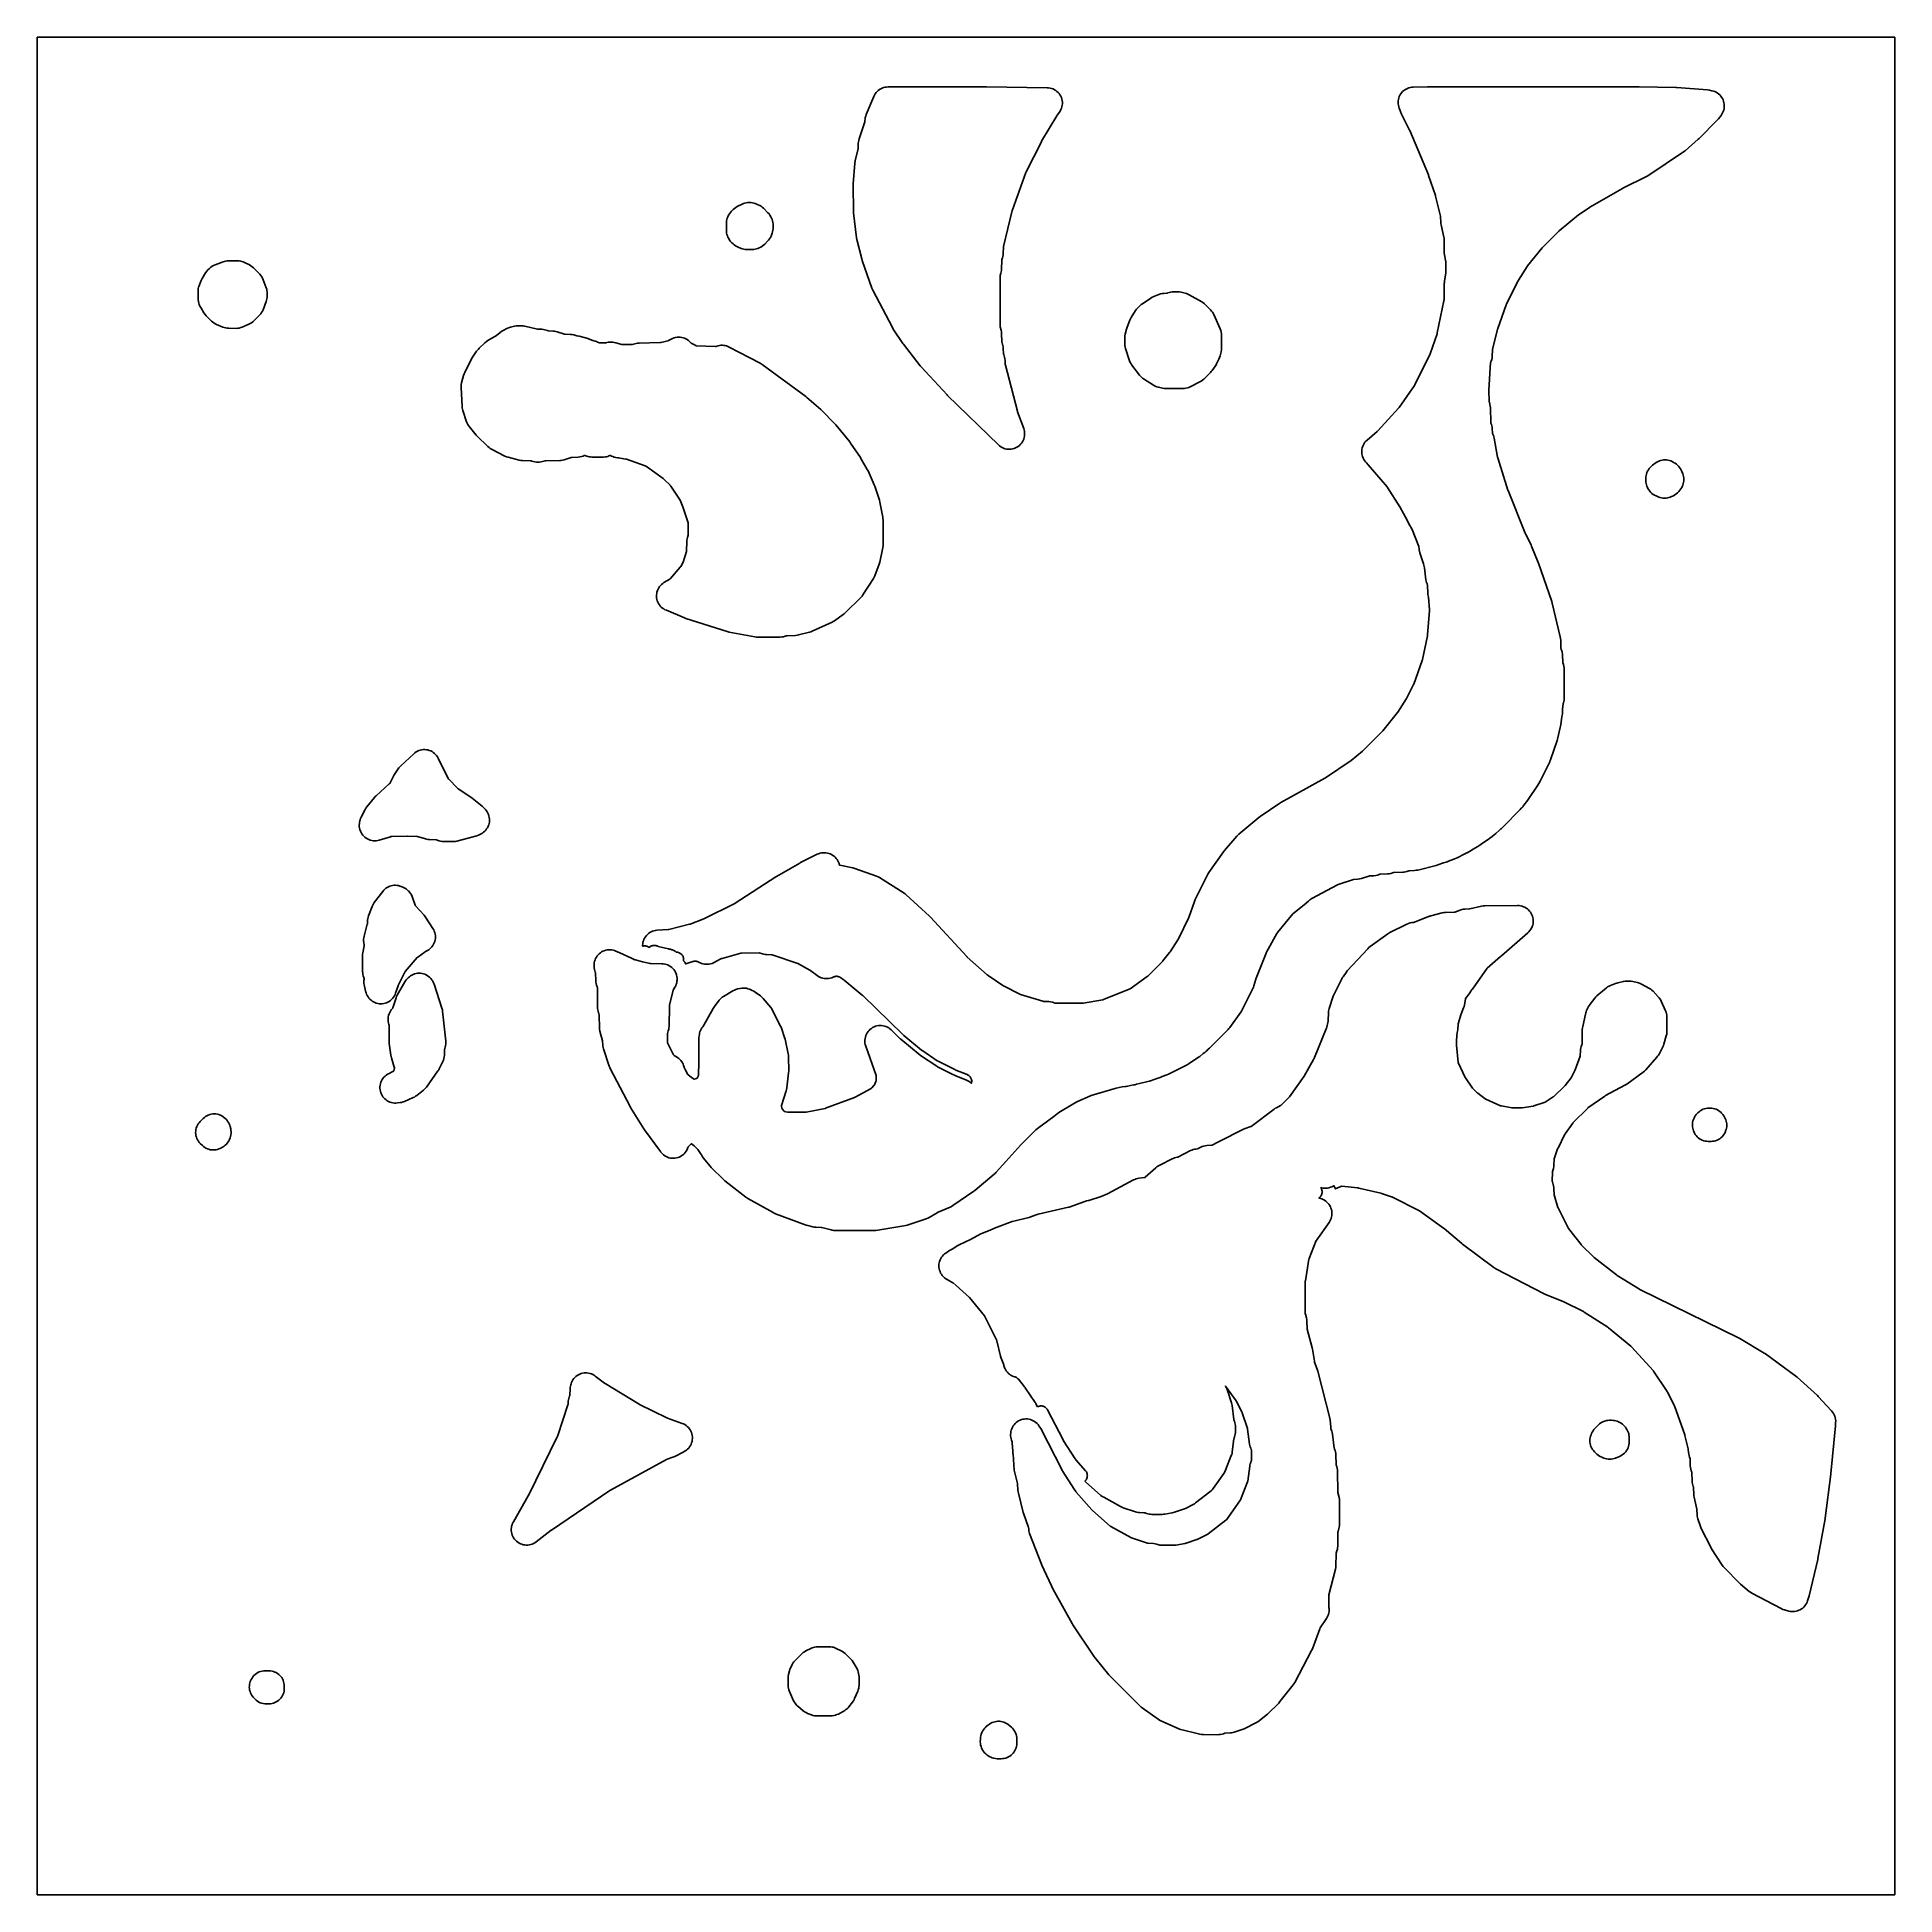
# Model space of a CAD drawing. Header units: millimetres. Extents: x 0 to 300, y 0 to 300.
import ezdxf

# ---------------------------------------------------------------- set-up
doc = ezdxf.new("R2010")
doc.units = ezdxf.units.MM
doc.layers.add('CUT', color=7, linetype='CONTINUOUS')

msp = doc.modelspace()

# ---------------------------------------------------------------- linework, layer by layer
at = {"layer": 'CUT'}
for points in [[(0.0614, 0), (0.0029, 0.0029), (0, 0.0614), (0, 299.9386), (0.0029, 299.9971), (0.0614, 300), (299.8976, 300), (299.9561, 299.9971), (299.9589, 299.9386), (299.9589, 0.0614), (299.9561, 0.0029), (299.8976, 0)], [(90.4354, 146.6191), (90.4409, 146.6007), (90.4498, 146.5602), (90.4545, 146.519), (90.4552, 146.4997), (90.4893, 143.3535), (90.5005, 143.1427), (90.5294, 142.9335), (90.5759, 142.7275), (90.7174, 142.2047), (90.7227, 142.1825), (90.7367, 142.0845), (90.7379, 142.0616), (90.7786, 140.0386), (90.8021, 139.7432), (90.8604, 139.4526), (91.2692, 137.8996), (91.2735, 137.8815), (91.2861, 137.8024), (91.2877, 137.7839), (91.3188, 137.2666), (91.3413, 137.0499), (91.3826, 136.8361), (91.4423, 136.6267), (92.3842, 133.7982), (92.4548, 133.6115), (92.54, 133.431), (95.7427, 127.297), (95.8317, 127.1405), (97.9539, 123.7036), (98.0638, 123.5404), (100.6371, 120.0252), (100.6438, 120.0156), (100.6471, 120.0109), (100.7964, 119.8184), (100.9636, 119.6413), (101.1473, 119.4814), (101.3457, 119.3401), (101.5569, 119.2188), (101.7789, 119.1186), (102.0096, 119.0405), (102.2468, 118.9852), (102.4883, 118.9532), (102.7317, 118.9449), (102.9748, 118.9603), (103.2152, 118.9993), (103.4507, 119.0616), (103.679, 119.1464), (103.898, 119.2531), (104.1056, 119.3805), (104.2997, 119.5276), (104.4787, 119.6928), (104.6407, 119.8747), (104.7842, 120.0715), (104.908, 120.2813), (105.0107, 120.5021), (105.0743, 120.6832), (105.0982, 120.7432), (105.1054, 120.7581), (105.1148, 120.7767), (105.1263, 120.7892), (105.5717, 121.2537), (105.6223, 121.2775), (105.6388, 121.2848), (105.6429, 121.2862), (105.6534, 121.2792), (105.6676, 121.2682), (106.0776, 120.9317), (106.6911, 120.3658), (107.1108, 119.7002), (107.2541, 119.4963), (107.261, 119.4882), (107.3141, 119.3926), (107.4308, 119.2027), (107.5641, 119.0239), (108.666, 117.675), (108.8431, 117.4802), (110.8344, 115.5083), (111.0581, 115.3117), (114.4533, 112.6696), (114.6029, 112.5619), (114.76, 112.4654), (118.8308, 110.1681), (119.0094, 110.0766), (119.1948, 109.9996), (124.1967, 108.1559), (124.4658, 108.0736), (125.2481, 107.8817), (125.4878, 107.8352), (125.731, 107.8123), (126.5852, 107.7737), (126.6046, 107.7724), (126.6879, 107.7599), (126.7069, 107.7555), (128.1931, 107.3719), (128.3953, 107.3286), (128.6004, 107.3021), (128.807, 107.2926), (135.0326, 107.2657), (135.2395, 107.2734), (135.4451, 107.2981), (140.261, 108.0822), (140.4586, 108.1226), (140.6523, 108.1788), (143.5551, 109.1498), (143.813, 109.2523), (144.058, 109.3828), (145.3146, 110.1445), (145.3866, 110.1848), (145.4612, 110.22), (147.438, 111.0706), (147.6649, 111.1822), (147.8794, 111.3162), (151.2233, 113.6472), (151.386, 113.7708), (154.5479, 116.3831), (154.6898, 116.5097), (154.8216, 116.6468), (154.8242, 116.6496), (154.8666, 116.6932), (156.4319, 118.4529), (158.8162, 121.1274), (159.3179, 121.6276), (159.3519, 121.6615), (159.3702, 121.6798), (159.3996, 121.7091), (161.2471, 123.5213), (161.9699, 124.063), (162.3349, 124.3366), (164.1607, 125.7051), (164.9764, 126.3165), (167.2103, 127.6956), (167.8668, 128.0623), (170.094, 129.0494), (170.1037, 129.0534), (170.1467, 129.0704), (170.2147, 129.0926), (174.2424, 130.2776), (175.1888, 130.4954), (175.6576, 130.525), (175.8605, 130.5461), (176.0611, 130.5838), (177.034, 130.8078), (177.2482, 130.8313), (177.522, 130.893), (178.0168, 131.0341), (179.3318, 131.337), (179.6241, 131.4233), (180.5118, 131.7456), (180.972, 131.8769), (181.1642, 131.9402), (181.3506, 132.0189), (181.643, 132.1564), (182.4165, 132.4373), (182.681, 132.551), (185.6889, 134.0546), (185.849, 134.1426), (185.8605, 134.1486), (186.0231, 134.2493), (187.5357, 135.2682), (187.7268, 135.4106), (188.2919, 135.8752), (188.5459, 136.0566), (188.7089, 136.1835), (188.861, 136.3234), (188.9726, 136.435), (189.1071, 136.5456), (189.2923, 136.7141), (192.1167, 139.5555), (192.2461, 139.696), (192.2902, 139.7519), (192.2979, 139.7596), (192.437, 139.9106), (192.5632, 140.0725), (194.3495, 142.5684), (194.4568, 142.7314), (194.5511, 142.9023), (194.5558, 142.9118), (196.2892, 146.3667), (196.3858, 146.5845), (196.4612, 146.8105), (196.7656, 147.8924), (196.7844, 147.9529), (196.8063, 148.0123), (198.4373, 152.0883), (198.4668, 152.1558), (198.5003, 152.2213), (200.1563, 155.2221), (200.1647, 155.2367), (200.2003, 155.2895), (200.2048, 155.2953), (200.2805, 155.3899), (202.7353, 158.4064), (204.5807, 159.9023), (205.3034, 160.4881), (205.5227, 160.6659), (205.6677, 160.7834), (205.8284, 160.8926), (209.9402, 163.0989), (209.9428, 163.1002), (209.9502, 163.1036), (209.9884, 163.1203), (209.9908, 163.1214), (209.9945, 163.1229), (209.9975, 163.1243), (210.0656, 163.1497), (212.5401, 163.9759), (212.5532, 163.9792), (212.5785, 163.9832), (212.6014, 163.9854), (213.2395, 164.0325), (213.5296, 164.0711), (213.8132, 164.1433), (213.8261, 164.1474), (215.0192, 164.5268), (215.0243, 164.5283), (215.0735, 164.5397), (215.0993, 164.5433), (215.1227, 164.5451), (215.8558, 164.5842), (216.1388, 164.6156), (216.4165, 164.6789), (216.6851, 164.7734), (216.7886, 164.8166), (216.8046, 164.8228), (216.8402, 164.8339), (216.8766, 164.8383), (216.8941, 164.8392), (218.0231, 164.8698), (218.3075, 164.8938), (218.5873, 164.9501), (218.8588, 165.0379), (219.0046, 165.0944), (219.0098, 165.0963), (219.0562, 165.11), (219.0849, 165.1132), (219.1092, 165.1144), (220.4951, 165.148), (220.7119, 165.1626), (220.9266, 165.1961), (221.1375, 165.2481), (221.3432, 165.3182), (221.4728, 165.3687), (221.4922, 165.3757), (221.5351, 165.3872), (221.579, 165.3939), (221.5996, 165.3953), (222.383, 165.4282), (222.4164, 165.4296), (222.6675, 165.4528), (222.9151, 165.5013), (225.8879, 166.2407), (226.1393, 166.3175), (227.1005, 166.6672), (227.517, 166.7825), (227.6996, 166.8407), (227.8771, 166.9127), (228.3043, 167.1052), (228.9972, 167.3573), (229.2636, 167.4721), (230.5449, 168.115), (230.6355, 168.1559), (230.8597, 168.2708), (230.8878, 168.2871), (231.1735, 168.4304), (231.4019, 168.5605), (231.78, 168.803), (232.6065, 169.2809), (232.8041, 169.4079), (233.5457, 169.9353), (234.3094, 170.425), (234.5713, 170.6182), (234.9242, 170.9157), (235.286, 171.173), (235.5439, 171.3837), (236.1404, 171.9411), (236.1868, 171.9802), (236.3582, 172.139), (236.4262, 172.2081), (236.619, 172.3883), (236.6915, 172.4588), (239.4777, 175.2822), (239.6472, 175.4724), (239.702, 175.5405), (239.7138, 175.5526), (239.8644, 175.7202), (239.9992, 175.9007), (240.0421, 175.9639), (240.6475, 176.7174), (240.7762, 176.8927), (242.3153, 179.1924), (242.473, 179.4633), (242.6721, 179.8609), (242.7409, 179.9786), (244.2386, 182.9875), (244.2682, 183.0589), (244.3077, 183.147), (244.3237, 183.1932), (244.3716, 183.309), (245.4162, 186.4342), (245.4712, 186.623), (245.9408, 188.5106), (245.9793, 188.7063), (245.9918, 188.7557), (246.0268, 188.9737), (246.1699, 190.2113), (246.1903, 190.2686), (246.2458, 190.4844), (246.2819, 190.7042), (246.2982, 190.9264), (246.3135, 191.4525), (246.4194, 192.3686), (246.4621, 192.5014), (246.5107, 192.7156), (246.5403, 192.9333), (246.5506, 193.1528), (246.5518, 193.5127), (246.5615, 193.5969), (246.578, 193.8965), (246.5628, 196.9652), (246.5654, 197.7704), (246.557, 197.984), (246.5524, 198.0201), (246.5438, 198.1738), (246.5035, 198.426), (246.4377, 198.6728), (246.3454, 198.9595), (246.3404, 198.9763), (246.3372, 198.9908), (246.3276, 199.0586), (246.3264, 199.0797), (246.2946, 200.2067), (246.2787, 200.4259), (246.2437, 200.6429), (246.2371, 200.6688), (246.236, 200.6753), (246.2198, 200.737), (246.1897, 200.856), (246.1854, 200.8684), (246.1788, 200.8934), (246.1022, 201.1055), (246.072, 201.1784), (246.0662, 201.1936), (246.0548, 201.2305), (246.0507, 201.2655), (246.0498, 201.2828), (246.0123, 202.6109), (245.9921, 202.8653), (245.986, 202.8981), (245.9856, 202.9037), (245.9399, 203.1509), (244.6493, 208.5931), (244.5781, 208.8372), (244.578, 208.8376), (242.4155, 215.0579), (242.3752, 215.1658), (241.3133, 217.8193), (241.2154, 218.034), (240.3166, 219.7812), (240.292, 219.8319), (240.2698, 219.8837), (237.5174, 226.7634), (237.5017, 226.805), (237.4875, 226.8471), (235.8465, 232.0396), (235.8258, 232.1134), (235.8098, 232.1885), (235.2606, 235.2535), (235.2139, 235.4625), (235.1494, 235.6667), (235.0677, 235.8646), (235.0047, 236.0005), (234.9974, 236.0171), (234.9845, 236.054), (234.9789, 236.0927), (234.9776, 236.1109), (234.9478, 236.7601), (234.9472, 236.7735), (234.927, 236.9959), (234.887, 237.2156), (234.8276, 237.4309), (234.7492, 237.64), (234.7286, 237.6883), (234.722, 237.705), (234.712, 237.7365), (234.7093, 237.7585), (234.7085, 237.7769), (234.6599, 240.1378), (234.637, 240.4279), (234.5805, 240.7134), (234.5802, 240.7148), (234.4528, 241.2063), (234.4483, 241.226), (234.4356, 241.3121), (234.4342, 241.3322), (234.3751, 242.8495), (234.3743, 242.915), (234.3772, 242.9805), (234.6941, 247.4376), (234.6959, 247.4562), (234.7028, 247.4961), (234.7136, 247.535), (234.72, 247.5527), (234.7772, 247.6997), (234.8635, 247.9642), (234.9199, 248.2367), (234.9457, 248.5137), (234.9803, 249.4472), (234.9815, 249.4666), (234.9932, 249.5497), (234.9974, 249.5687), (235.8086, 252.8304), (235.8244, 252.8878), (235.843, 252.9443), (237.2196, 256.7927), (237.2459, 256.8596), (237.2761, 256.9249), (239.1495, 260.6671), (239.1768, 260.7185), (239.2066, 260.7685), (240.5844, 262.9573), (240.6248, 263.0173), (240.6688, 263.0748), (243.0335, 265.9796), (243.0716, 266.0241), (243.1118, 266.0667), (245.6839, 268.6583), (245.7278, 268.7003), (245.7737, 268.74), (248.8836, 271.2924), (248.9263, 271.3258), (248.9704, 271.3573), (250.6433, 272.4927), (250.6789, 272.5159), (250.7154, 272.5379), (255.9726, 275.5824), (256.0069, 275.6015), (256.0417, 275.6194), (259.9514, 277.5524), (260.2348, 277.7164), (265.8335, 281.4672), (266.0783, 281.6541), (268.2249, 283.5124), (268.3699, 283.6484), (271.2796, 286.6034), (271.4796, 286.8329), (271.8964, 287.3746), (272.0336, 287.5719), (272.1512, 287.7814), (272.2482, 288.0013), (272.3236, 288.2294), (272.3768, 288.4638), (272.4073, 288.7021), (272.4147, 288.9423), (272.399, 289.1821), (272.3603, 289.4193), (272.2991, 289.6517), (272.2158, 289.8771), (272.1113, 290.0935), (271.9865, 290.2988), (271.8426, 290.4912), (271.6808, 290.6689), (271.5028, 290.8303), (271.31, 290.9738), (271.1044, 291.0981), (270.8878, 291.2022), (270.6622, 291.2849), (270.4297, 291.3456), (270.027, 291.4303), (269.7152, 291.4757), (264.7385, 291.8806), (264.5829, 291.8884), (258.6996, 291.9993), (258.6503, 291.9998), (224.5496, 291.9698), (224.5088, 291.9694), (222.2076, 291.9298), (221.9682, 291.9142), (221.7313, 291.8756), (221.4992, 291.8146), (221.274, 291.7315), (221.0579, 291.6273), (220.8527, 291.5028), (220.6604, 291.3592), (220.4828, 291.1978), (220.3214, 291.0202), (220.1779, 290.8279), (220.0534, 290.6227), (219.9492, 290.4065), (219.8662, 290.1813), (219.8051, 289.9492), (219.7666, 289.7123), (219.751, 289.4729), (219.7584, 289.233), (219.7888, 288.9949), (219.8419, 288.7609), (219.9172, 288.533), (220.2806, 287.5878), (220.3863, 287.3505), (221.5837, 284.9991), (221.6022, 284.9612), (221.6193, 284.9226), (224.6507, 277.7562), (224.6681, 277.7126), (224.6838, 277.6684), (225.7696, 274.4085), (225.7834, 274.3643), (225.7955, 274.3195), (226.6021, 271.0767), (226.6062, 271.0582), (226.6178, 270.9771), (226.6191, 270.9581), (226.6548, 270.106), (226.674, 269.8842), (226.7129, 269.665), (227.1568, 267.6804), (227.1606, 267.6613), (227.1704, 267.578), (227.1711, 267.5586), (227.2037, 265.125), (227.2229, 264.8474), (227.2728, 264.5737), (227.4228, 263.9504), (227.427, 263.9308), (227.4381, 263.8452), (227.4391, 263.8253), (227.4806, 262.0507), (227.4806, 262.0328), (227.4751, 261.9556), (227.4725, 261.9379), (227.2429, 260.5763), (227.2187, 260.3906), (227.2084, 260.2037), (227.1622, 257.5243), (227.1615, 257.5066), (227.153, 257.4307), (227.1498, 257.4132), (226.0721, 252.2435), (226.0559, 252.1756), (226.0357, 252.1089), (224.9537, 248.8716), (224.924, 248.7923), (224.8888, 248.7154), (222.4787, 243.9078), (222.4371, 243.8319), (222.3901, 243.7592), (219.8968, 240.1925), (219.8492, 240.129), (219.7974, 240.0688), (216.4545, 236.4322), (216.4083, 236.3847), (216.3596, 236.3398), (214.7562, 234.9439), (214.7383, 234.9284), (214.5621, 234.7592), (214.4033, 234.5736), (214.2633, 234.3734), (214.1436, 234.1605), (214.0452, 233.937), (213.9691, 233.7049), (213.916, 233.4665), (213.8864, 233.224), (213.8806, 232.9799), (213.8987, 232.7363), (213.9404, 232.4956), (214.0054, 232.2602), (214.0931, 232.0322), (214.2027, 231.8139), (214.333, 231.6073), (214.4828, 231.4144), (214.6508, 231.2371), (214.9401, 230.96), (217.9648, 227.3766), (218.0119, 227.3171), (218.0551, 227.2547), (220.0451, 224.175), (220.6391, 223.064), (220.9433, 222.4951), (221.6663, 221.1431), (221.905, 220.6968), (221.9684, 220.5698), (221.9895, 220.5254), (221.9976, 220.5063), (223.0911, 217.7679), (223.0978, 217.7354), (223.1, 217.7193), (223.144, 217.3343), (223.1781, 217.1194), (223.1818, 217.1043), (223.1959, 217.0111), (223.2659, 216.7473), (223.8495, 214.9494), (223.9972, 214.2808), (224.244, 212.382), (224.2831, 212.1601), (224.342, 211.9426), (224.4203, 211.7312), (224.4639, 211.6281), (224.4913, 211.5633), (224.4987, 211.5443), (224.5112, 211.5025), (224.5152, 211.4809), (224.5171, 211.4657), (224.518, 211.4483), (224.5518, 210.2334), (224.5698, 209.9955), (224.6104, 209.7604), (224.6612, 209.5742), (224.8155, 207.5183), (224.8164, 207.4359), (224.8164, 207.4356), (224.8164, 207.4311), (224.8165, 207.4198), (224.8161, 207.4123), (224.5211, 203.4876), (224.5124, 203.4079), (224.4984, 203.329), (223.685, 199.5063), (223.6658, 199.4289), (223.6415, 199.353), (222.2718, 195.5239), (222.2589, 195.4912), (222.2354, 195.4403), (221.1731, 193.312), (221.1455, 193.2599), (221.1153, 193.2093), (219.7331, 191.0135), (219.7077, 190.9753), (219.6679, 190.9229), (217.3105, 188.0001), (214.0917, 184.782), (214.0538, 184.7457), (214.0143, 184.7112), (212.1761, 183.1715), (212.1707, 183.1672), (208.0015, 180.3681), (207.9591, 180.341), (207.9157, 180.3156), (200.8375, 176.385), (200.6583, 176.2754), (197.4539, 174.1256), (197.4537, 174.1254), (197.2451, 173.9691), (194.0135, 171.2731), (193.8638, 171.1376), (193.8601, 171.1337), (193.8542, 171.1283), (193.7159, 170.9811), (191.7105, 168.665), (191.5504, 168.4593), (191.5501, 168.459), (189.2162, 165.1148), (189.031, 164.8034), (186.997, 160.7418), (186.867, 160.4318), (185.9867, 157.8591), (185.9589, 157.7857), (185.9263, 157.7144), (184.3333, 154.5106), (184.3037, 154.4549), (184.2713, 154.4008), (182.9227, 152.2838), (182.8853, 152.2286), (182.8449, 152.1756), (181.7655, 150.8384), (181.7255, 150.7913), (181.683, 150.7463), (179.3243, 148.3754), (179.3204, 148.3717), (179.2586, 148.3188), (179.2439, 148.3077), (176.4622, 146.3247), (176.4436, 146.3123), (176.3592, 146.2661), (176.3388, 146.2572), (172.1886, 144.5902), (172.1705, 144.5835), (172.0902, 144.5605), (172.0712, 144.5566), (168.8987, 143.9919), (168.8821, 143.9894), (168.8103, 143.9831), (168.7936, 143.9827), (164.5098, 143.9889), (164.4919, 143.9894), (164.4533, 143.9931), (164.4153, 144.0005), (164.3979, 144.0053), (163.9418, 144.1408), (163.6503, 144.2087), (163.3528, 144.2413), (162.5121, 144.2828), (162.5069, 144.2831), (162.4578, 144.2895), (162.4327, 144.295), (162.4105, 144.3012), (158.7878, 145.4193), (158.7828, 145.4209), (158.7088, 145.4503), (158.6925, 145.458), (156.058, 146.7775), (155.9913, 146.8136), (155.927, 146.8539), (153.5488, 148.4519), (153.483, 148.4994), (153.4206, 148.5513), (150.1871, 151.4331), (150.143, 151.4745), (150.101, 151.5181), (144.2662, 157.8911), (144.1097, 158.0476), (140.3373, 161.4986), (140.1667, 161.6412), (139.9841, 161.7682), (136.0198, 164.27), (135.7801, 164.4034), (135.5273, 164.5098), (132.0066, 165.7687), (131.685, 165.86), (129.5863, 166.3064), (129.5687, 166.3105), (129.5324, 166.3221), (129.4992, 166.439), (129.4986, 166.4388), (129.4734, 166.5369), (129.3912, 166.7634), (129.2877, 166.981), (129.1636, 167.1876), (129.0203, 167.3812), (128.859, 167.5602), (128.6811, 167.7228), (128.4885, 167.8676), (128.2828, 167.9931), (128.066, 168.0982), (127.8401, 168.182), (127.6072, 168.2436), (127.3694, 168.2826), (127.129, 168.2984), (126.8881, 168.2911), (126.6491, 168.2605), (126.4141, 168.2072), (126.1854, 168.1314), (125.965, 168.034), (123.2806, 166.6891), (123.1601, 166.6246), (119.4021, 164.4771), (119.2831, 164.4047), (112.6864, 160.1308), (112.6298, 160.0963), (112.5714, 160.0651), (107.7417, 157.6495), (107.6851, 157.6231), (107.6272, 157.5996), (105.4407, 156.7793), (105.3755, 156.757), (105.3091, 156.7384), (102.0023, 155.9178), (101.9971, 155.9166), (101.9165, 155.9034), (101.898, 155.9016), (100.0748, 155.7665), (99.8327, 155.7367), (99.5947, 155.6834), (99.363, 155.6071), (99.1398, 155.5087), (98.9273, 155.3889), (98.7275, 155.249), (98.5422, 155.0903), (98.3733, 154.9144), (98.2224, 154.7227), (98.0909, 154.5173), (97.98, 154.3001), (97.8908, 154.0731), (97.8241, 153.8384), (97.7806, 153.5984), (97.7607, 153.3553), (97.7631, 153.2073), (97.8553, 153.2297), (97.9701, 153.2461), (98.0859, 153.2513), (98.2017, 153.2453), (98.3164, 153.2281), (98.4289, 153.2), (98.5381, 153.1611), (98.6431, 153.1119), (98.7429, 153.0528), (98.8308, 152.9884), (98.9081, 153.0571), (99.0017, 153.1253), (99.1015, 153.1843), (99.2066, 153.2333), (99.3158, 153.2719), (99.4283, 153.2999), (99.5429, 153.3168), (99.6587, 153.3226), (99.7744, 153.3173), (99.8891, 153.3008), (100.0017, 153.2733), (100.1111, 153.235), (100.2163, 153.1864), (100.2187, 153.1852), (100.2275, 153.1816), (100.2929, 153.1624), (101.9615, 152.7592), (102.0607, 152.7393), (102.0814, 152.736), (102.1397, 152.7251), (102.2558, 152.7005), (102.3706, 152.6703), (102.4837, 152.6343), (102.5948, 152.5929), (102.7038, 152.5459), (102.8104, 152.4937), (102.9142, 152.4362), (103.0151, 152.3737), (103.1127, 152.3063), (103.1982, 152.2472), (103.2061, 152.2429), (103.2151, 152.2391), (103.2244, 152.2362), (103.2339, 152.2342), (103.2908, 152.2284), (103.3079, 152.2276), (103.4224, 152.2108), (103.5348, 152.1831), (103.644, 152.1447), (103.749, 152.0959), (103.8488, 152.0372), (103.9425, 151.9692), (104.0292, 151.8925), (104.1081, 151.8078), (104.1784, 151.7159), (104.2396, 151.6176), (104.291, 151.5139), (104.3322, 151.4057), (104.3628, 151.294), (104.3825, 151.18), (104.3911, 151.0645), (104.3885, 150.9488), (104.3748, 150.8338), (104.3691, 150.8077), (104.3927, 150.7902), (104.4803, 150.7113), (104.5597, 150.6241), (104.6302, 150.5295), (104.6911, 150.4285), (104.7401, 150.3255), (104.7665, 150.3437), (104.8321, 150.3938), (104.8905, 150.4152), (105.8858, 150.7249), (105.944, 150.7414), (105.9636, 150.7465), (106.0789, 150.7703), (106.1905, 150.7821), (106.3026, 150.7827), (106.4142, 150.7723), (106.5243, 150.7509), (106.6318, 150.7188), (106.7355, 150.6762), (106.8941, 150.5919), (106.8943, 150.5923), (107.0501, 150.5095), (107.2783, 150.4157), (107.5148, 150.3448), (107.757, 150.2977), (108.0027, 150.2746), (108.2495, 150.2759), (108.495, 150.3015), (108.7367, 150.3512), (108.9724, 150.4245), (109.1997, 150.5206), (109.4164, 150.6387), (109.4383, 150.6521), (109.4583, 150.6628), (110.4901, 151.1848), (110.5073, 151.193), (110.5836, 151.2224), (110.6018, 151.2278), (113.6397, 152.0579), (113.6448, 152.0592), (113.6944, 152.0685), (113.7204, 152.0711), (113.7439, 152.0719), (116.625, 152.1067), (116.6449, 152.1064), (116.6876, 152.1024), (116.7296, 152.0938), (116.7487, 152.0883), (117.1457, 151.9628), (117.3525, 151.907), (117.5633, 151.8691), (117.7766, 151.8494), (118.5908, 151.8093), (118.6077, 151.808), (118.6441, 151.8029), (118.6801, 151.7945), (118.6958, 151.7896), (122.8157, 150.4197), (122.8333, 150.4133), (122.907, 150.3804), (122.9234, 150.3715), (124.7854, 149.3058), (124.8442, 149.2698), (124.9009, 149.2305), (125.9635, 148.4466), (126.1681, 148.3107), (126.385, 148.1955), (126.6123, 148.1021), (126.8475, 148.0315), (127.0886, 147.9843), (127.3332, 147.9611), (127.5788, 147.9619), (127.8232, 147.9868), (128.064, 148.0356), (128.2988, 148.1078), (128.5254, 148.2027), (128.5769, 148.2273), (128.6791, 148.2695), (128.7858, 148.3016), (128.8952, 148.3232), (129.0062, 148.3339), (129.1178, 148.3337), (129.2287, 148.3225), (129.338, 148.3004), (129.4446, 148.2678), (129.5475, 148.2248), (129.6507, 148.1693), (129.6674, 148.1592), (129.7192, 148.1262), (130.1554, 147.8327), (130.2061, 147.7967), (130.2468, 147.7663), (130.2956, 147.7278), (133.2064, 145.3166), (133.2449, 145.2834), (133.2758, 145.2556), (133.3129, 145.2208), (139.7668, 138.9227), (139.9264, 138.7798), (142.7934, 136.4257), (142.9893, 136.2803), (145.3365, 134.7094), (145.6016, 134.5546), (148.1529, 133.2685), (148.3576, 133.1766), (150.1576, 132.4636), (150.2135, 132.4399), (150.2311, 132.4319), (150.3341, 132.379), (150.4268, 132.3194), (150.5133, 132.2511), (150.5927, 132.1746), (150.6644, 132.0909), (150.7276, 132.0005), (150.7817, 131.9045), (150.8262, 131.8037), (150.8608, 131.699), (150.885, 131.5915), (150.8987, 131.4821), (150.9017, 131.3719), (150.8939, 131.2619), (150.8756, 131.1533), (150.8544, 131.075), (150.8464, 131.0538), (150.8441, 131.056), (150.6617, 131.2145), (150.4649, 131.3546), (150.2555, 131.4752), (150.0354, 131.5749), (148.3254, 132.2522), (148.2748, 132.2736), (148.2252, 132.2972), (147.7716, 132.5258), (145.3954, 133.7237), (145.3294, 133.7595), (145.2656, 133.7994), (142.6563, 135.5458), (142.6075, 135.5803), (142.5604, 135.6171), (139.4314, 138.1862), (139.3915, 138.2204), (139.3532, 138.2562), (137.8899, 139.6842), (137.7038, 139.8486), (137.5024, 139.9937), (137.2875, 140.1181), (137.0613, 140.2205), (136.8261, 140.3001), (136.5841, 140.3559), (136.3378, 140.3874), (136.0896, 140.3944), (135.8419, 140.3766), (135.5972, 140.3344), (135.3579, 140.2682), (135.1264, 140.1785), (134.9049, 140.0663), (134.6956, 139.9327), (134.5006, 139.7789), (134.3218, 139.6066), (134.161, 139.4174), (134.0197, 139.2132), (133.8994, 138.996), (133.8013, 138.7679), (133.7262, 138.5312), (133.675, 138.2882), (133.6482, 138.0414), (133.646, 137.7931), (133.6684, 137.5458), (133.7153, 137.3019), (133.7861, 137.0639), (135.4667, 132.2953), (135.4735, 132.2742), (135.4838, 132.2294), (135.489, 132.1838), (135.4897, 132.1616), (135.4909, 131.5269), (135.4904, 131.5057), (135.4858, 131.4622), (135.472, 131.4206), (135.4637, 131.4011), (135.4541, 131.3802), (135.4425, 131.3562), (135.1872, 130.7959), (135.178, 130.7771), (135.1544, 130.7378), (135.1266, 130.7014), (135.1117, 130.685), (134.7559, 130.3141), (134.7418, 130.3002), (134.7107, 130.2736), (134.6771, 130.2503), (134.66, 130.2403), (132.0874, 128.8129), (132.0831, 128.8106), (132.0173, 128.7799), (132.0013, 128.7735), (127.3157, 127.0161), (127.2999, 127.0105), (127.2329, 126.9917), (127.2165, 126.9881), (124.1525, 126.3989), (124.1342, 126.3958), (124.0576, 126.3884), (124.0391, 126.3879), (121.2771, 126.3794), (121.2604, 126.3797), (121.2259, 126.3825), (121.1916, 126.3882), (121.1758, 126.3919), (120.6452, 126.527), (120.6274, 126.532), (120.5918, 126.5447), (120.5657, 126.5723), (120.554, 126.5865), (120.2887, 126.9256), (120.2768, 126.9415), (120.255, 126.9762), (120.2444, 127.0158), (120.2408, 127.0354), (120.1889, 127.3592), (120.1864, 127.3776), (120.1839, 127.4155), (120.192, 127.4527), (120.1972, 127.4705), (120.9516, 129.8335), (121.0144, 130.0696), (121.0539, 130.3107), (121.3308, 132.7404), (121.3467, 133.0466), (121.3256, 135.331), (121.3102, 135.5854), (121.2691, 135.837), (120.7588, 138.1929), (120.6856, 138.4591), (120.1874, 139.9435), (120.1215, 140.118), (120.0428, 140.2871), (118.7473, 142.8182), (118.6065, 143.0591), (118.4398, 143.2828), (117.2085, 144.7554), (117.0059, 144.9705), (116.7793, 145.1602), (115.9594, 145.768), (115.7092, 145.9312), (115.4413, 146.0634), (115.0065, 146.2466), (114.7666, 146.3335), (114.5191, 146.3956), (114.2666, 146.432), (114.0116, 146.4426), (113.7569, 146.4271), (113.5051, 146.3857), (113.1066, 146.2991), (112.8403, 146.2257), (112.5838, 146.1233), (112.3401, 145.9932), (110.8178, 145.0692), (110.6284, 144.942), (110.4514, 144.7982), (110.2882, 144.6388), (110.1402, 144.4652), (109.3526, 143.4506), (109.237, 143.2888), (109.1346, 143.1183), (107.6683, 140.4408), (107.6588, 140.4244), (107.6148, 140.3595), (107.6031, 140.3447), (107.4699, 140.1837), (107.3326, 140.0016), (107.2125, 139.8077), (107.1105, 139.6037), (107.0276, 139.3913), (106.9644, 139.1721), (106.9214, 138.9482), (106.8897, 138.7294), (106.8639, 138.3965), (106.8229, 134.436), (106.8228, 134.4337), (106.8022, 132.4346), (106.8016, 132.4164), (106.7977, 132.379), (106.7837, 132.344), (106.7761, 132.328), (106.5624, 131.9091), (106.5536, 131.8928), (106.5332, 131.8607), (106.4974, 131.8481), (106.4794, 131.8432), (106.1031, 131.7498), (106.0847, 131.7457), (106.0466, 131.7401), (106.0134, 131.7595), (105.9979, 131.7701), (105.5881, 132.0654), (105.1137, 132.4072), (105.0985, 132.4187), (105.069, 132.4446), (105.0481, 132.4779), (105.0392, 132.4948), (104.6995, 133.1755), (104.4735, 133.6283), (104.4655, 133.6455), (104.4514, 133.6821), (104.4193, 133.7972), (104.417, 133.7966), (104.384, 133.9156), (104.2999, 134.1357), (104.1955, 134.3468), (104.0717, 134.5472), (103.9296, 134.7351), (103.7704, 134.9087), (103.5956, 135.0666), (103.4067, 135.2074), (102.875, 135.5659), (102.7585, 135.6444), (102.7418, 135.6564), (102.7093, 135.6836), (102.6868, 135.7195), (102.6773, 135.7378), (101.8301, 137.4704), (101.8213, 137.4897), (101.8065, 137.5306), (101.8007, 137.5738), (101.7996, 137.5949), (101.7622, 138.9944), (101.7622, 139.016), (101.7659, 139.0603), (101.7743, 139.104), (101.7801, 139.1247), (101.9134, 139.5562), (101.9723, 139.7847), (102.0094, 140.0177), (102.0244, 140.2532), (102.0779, 143.5307), (102.079, 143.5532), (102.0911, 143.6458), (102.0959, 143.6678), (102.6943, 146.0761), (102.6994, 146.0946), (102.7126, 146.132), (102.7294, 146.168), (102.7388, 146.1848), (102.9835, 146.5985), (103.0995, 146.819), (103.193, 147.05), (103.263, 147.2892), (103.3089, 147.5341), (103.3242, 147.7123), (103.3302, 147.7824), (103.3266, 148.0316), (103.2982, 148.2792), (103.2454, 148.5227), (103.2213, 148.5969), (103.1685, 148.7598), (103.0684, 148.988), (102.9461, 149.2051), (102.8028, 149.409), (102.6399, 149.5976), (102.4591, 149.769), (102.2621, 149.9216), (102.0508, 150.0538), (101.8275, 150.1644), (101.5942, 150.2521), (101.3534, 150.3162), (101.1074, 150.356), (100.8587, 150.3711), (99.0949, 150.3901), (99.0725, 150.3909), (98.9802, 150.4024), (98.9582, 150.4071), (97.7535, 150.6982), (96.6, 150.9769), (96.5818, 150.9818), (96.5079, 151.0072), (96.4906, 151.0146), (95.9851, 151.2446), (94.0955, 152.104), (93.4615, 152.3924), (93.237, 152.4817), (93.005, 152.5489), (92.7676, 152.5934), (92.5271, 152.6147), (92.2856, 152.6128), (92.0454, 152.5876), (91.8087, 152.5393), (91.5778, 152.4684), (91.3549, 152.3755), (91.1419, 152.2616), (90.9409, 152.1276), (90.7538, 151.9749), (90.5823, 151.8048), (90.428, 151.619), (90.2924, 151.4192), (90.1767, 151.2072), (90.082, 150.985), (90.0091, 150.7547), (89.9589, 150.5185), (89.9316, 150.2785), (89.9276, 150.037), (89.9317, 149.9086), (89.9493, 149.6825), (89.9872, 149.4589), (90.0452, 149.2397), (90.1229, 149.0266), (90.1533, 148.9536), (90.1595, 148.9376), (90.1706, 148.9022), (90.175, 148.8658), (90.1759, 148.8484), (90.2095, 147.6386), (90.228, 147.3969), (90.2698, 147.1582), (90.3346, 146.9246)], [(134.7875, 259.4845), (134.9291, 259.1595), (138.1014, 253.0929), (138.2401, 252.8595), (139.7958, 250.5385), (139.897, 250.3982), (142.5843, 246.9335), (142.7249, 246.7677), (146.9121, 242.243), (147.0013, 242.1514), (155.2048, 234.1495), (155.3921, 233.9842), (155.595, 233.8385), (155.8114, 233.7137), (156.0392, 233.6111), (156.276, 233.5318), (156.5196, 233.4765), (156.7675, 233.4458), (157.0172, 233.44), (157.2663, 233.4592), (157.5122, 233.5031), (157.7525, 233.5713), (157.9848, 233.6631), (158.2067, 233.7777), (158.4162, 233.9139), (158.611, 234.0702), (158.7892, 234.2453), (158.949, 234.4372), (159.0889, 234.6441), (159.2075, 234.864), (159.3035, 235.0946), (159.376, 235.3336), (159.4244, 235.5787), (159.448, 235.8274), (159.4467, 236.0772), (159.4204, 236.3256), (159.3695, 236.5701), (159.2945, 236.8084), (158.3061, 239.4738), (158.2865, 239.5309), (158.2699, 239.5888), (156.3421, 247.0161), (156.3378, 247.0344), (156.3254, 247.1145), (156.3239, 247.1332), (156.2853, 247.842), (156.2624, 248.0698), (156.2188, 248.2946), (156.1547, 248.5145), (156.0709, 248.7275), (156.0602, 248.7513), (156.0532, 248.7679), (156.0409, 248.8046), (156.0358, 248.843), (156.0347, 248.861), (156.0029, 249.7391), (155.9833, 249.9738), (155.9418, 250.2056), (155.8786, 250.4324), (155.7943, 250.6523), (155.7882, 250.6661), (155.7815, 250.6826), (155.7695, 250.7189), (155.7646, 250.7569), (155.7636, 250.7747), (155.7188, 252.1257), (155.6927, 252.4126), (155.6337, 252.6947), (155.4911, 253.2225), (155.4898, 253.2278), (155.4805, 253.2793), (155.4781, 253.3064), (155.4775, 253.3306), (155.4819, 261.3929), (155.4823, 261.4109), (155.4861, 261.4497), (155.4936, 261.4879), (155.4983, 261.5054), (155.6085, 261.8753), (155.6624, 262.0905), (155.6969, 262.3097), (155.7119, 262.531), (155.7459, 263.9922), (155.7469, 264.0126), (155.7527, 264.0563), (155.7632, 264.099), (155.7697, 264.1184), (155.8512, 264.3413), (155.9279, 264.5907), (155.9781, 264.8469), (156.0014, 265.1068), (156.0371, 266.0699), (156.0382, 266.0883), (156.049, 266.1674), (156.0528, 266.1856), (157.4323, 271.9799), (157.4502, 272.0464), (157.4719, 272.1117), (159.6621, 278.1247), (159.6873, 278.1883), (159.7162, 278.2502), (162.1509, 283.1149), (162.172, 283.1553), (162.1947, 283.1947), (164.6574, 287.2995), (164.6856, 287.3441), (164.7157, 287.3875), (165.0625, 287.8642), (165.1986, 288.0721), (165.3133, 288.2926), (165.4056, 288.5233), (165.4745, 288.7621), (165.5193, 289.0065), (165.5397, 289.2541), (165.5354, 289.5026), (165.5065, 289.7494), (165.4531, 289.9921), (165.376, 290.2283), (165.2758, 290.4557), (165.1535, 290.672), (165.0103, 290.8751), (164.8477, 291.063), (164.6672, 291.2339), (164.4707, 291.3859), (164.26, 291.5177), (164.0373, 291.628), (163.8048, 291.7155), (163.5647, 291.7796), (163.3194, 291.8195), (163.0714, 291.8349), (153.3005, 291.9535), (153.2707, 291.9536), (137.4008, 291.9573), (137.1564, 291.9453), (136.9143, 291.9096), (136.6768, 291.8503), (136.4463, 291.7681), (136.2249, 291.6638), (136.0148, 291.5383), (135.818, 291.3928), (135.6363, 291.2289), (135.4716, 291.0479), (135.3253, 290.8517), (135.1989, 290.6422), (135.0936, 290.4212), (133.8659, 287.4836), (133.7842, 287.2584), (133.7245, 287.0264), (133.6872, 286.7897), (133.652, 286.4659), (133.6494, 286.4465), (133.6317, 286.3642), (133.6261, 286.3455), (132.7139, 283.5542), (132.6534, 283.336), (132.6129, 283.1132), (132.5927, 282.8877), (132.5595, 282.1355), (132.5584, 282.1185), (132.5486, 282.0458), (132.5451, 282.0291), (132.0848, 280.0159), (132.0305, 279.6667), (131.7514, 276.3244), (131.7428, 276.0896), (131.7876, 271.9177), (131.8064, 271.6371), (132.3073, 267.5937), (132.3626, 267.2962), (133.1403, 264.1769), (133.209, 263.9483)], [(111.3287, 268.3666), (111.3821, 268.1423), (111.456, 267.9239), (111.5497, 267.7132), (111.6691, 267.475), (111.8084, 267.2322), (111.9739, 267.0064), (112.1637, 266.8005), (112.3634, 266.6068), (112.5502, 266.4429), (112.7523, 266.2984), (112.9677, 266.1746), (113.1944, 266.0728), (113.6611, 265.8905), (113.8832, 265.8156), (114.1115, 265.7618), (114.3437, 265.7296), (114.578, 265.7193), (115.4736, 265.7219), (115.7053, 265.7334), (115.935, 265.7663), (116.1607, 265.8203), (116.3803, 265.895), (116.5921, 265.9898), (116.8302, 266.1099), (117.0635, 266.2438), (117.281, 266.4019), (117.4803, 266.5825), (117.9489, 267.0554), (118.116, 267.242), (118.2637, 267.4443), (118.3904, 267.6604), (118.4948, 267.8881), (118.6796, 268.3512), (118.757, 268.5754), (118.8128, 268.8059), (118.8465, 269.0407), (118.8578, 269.2777), (118.8578, 269.6188), (118.8467, 269.8541), (118.8136, 270.0873), (118.7586, 270.3164), (118.6823, 270.5392), (118.5854, 270.754), (118.4575, 271.005), (118.3261, 271.2325), (118.1716, 271.445), (117.9956, 271.64), (117.2654, 272.3684), (117.0808, 272.5351), (116.8806, 272.6826), (116.6666, 272.8095), (116.4412, 272.9145), (115.9518, 273.1134), (115.7227, 273.1938), (115.4869, 273.2516), (115.2465, 273.2863), (115.004, 273.2974), (114.9415, 273.2973), (114.7114, 273.2861), (114.4833, 273.2537), (114.2591, 273.2005), (114.0408, 273.1269), (113.8302, 273.0335), (113.0536, 272.6454), (112.8206, 272.5128), (112.6031, 272.356), (112.4036, 272.1769), (112.1352, 271.9085), (111.9496, 271.701), (111.7883, 271.4742), (111.6532, 271.2309), (111.5314, 270.9796), (111.4417, 270.7708), (111.3713, 270.5548), (111.3209, 270.3332), (111.2907, 270.108), (111.2812, 269.881), (111.2847, 268.8251), (111.2961, 268.5948)], [(26.1023, 257.0443), (26.1723, 256.8355), (26.2759, 256.5757), (26.4079, 256.3291), (26.9351, 255.4641), (27.1075, 255.2162), (27.3086, 254.9909), (28.1645, 254.1413), (28.3397, 253.9831), (28.529, 253.8422), (28.7307, 253.7197), (28.9431, 253.6168), (29.9611, 253.1817), (30.1961, 253.0949), (30.4385, 253.0321), (30.686, 252.9938), (30.9361, 252.9805), (32.1334, 252.9768), (32.3876, 252.989), (32.6391, 253.0269), (32.8856, 253.0902), (33.1243, 253.1783), (34.1916, 253.6348), (34.4058, 253.7388), (34.6092, 253.8627), (34.7999, 254.0054), (34.9762, 254.1656), (35.9191, 255.1086), (36.0957, 255.3049), (36.2507, 255.5188), (36.3822, 255.7478), (36.4888, 255.9894), (36.9844, 257.2956), (37.0541, 257.5076), (37.1047, 257.7249), (37.1358, 257.9459), (37.1469, 258.1688), (37.1495, 258.6443), (37.1406, 258.8704), (37.1112, 259.0946), (37.0616, 259.3153), (36.9924, 259.5306), (36.5085, 260.8299), (36.4025, 261.0738), (36.2712, 261.3051), (36.1161, 261.5212), (35.9389, 261.7196), (34.9212, 262.7436), (34.7223, 262.9234), (34.5052, 263.0808), (34.2726, 263.2141), (33.4953, 263.6056), (33.2836, 263.7002), (33.0642, 263.7747), (32.8388, 263.8286), (32.6094, 263.8614), (32.3779, 263.8729), (30.9075, 263.8771), (30.6844, 263.8678), (30.463, 263.8386), (30.2451, 263.7898), (30.0324, 263.7217), (28.7186, 263.2354), (28.4722, 263.1288), (28.2386, 262.9964), (28.0205, 262.8397), (27.8205, 262.6605), (27.5684, 262.4089), (27.3717, 262.1879), (27.2025, 261.9453), (26.6296, 261.0101), (26.5209, 260.8133), (26.4303, 260.6076), (26.1428, 259.8657), (26.0696, 259.6474), (26.0167, 259.4232), (25.9847, 259.1952), (25.9739, 258.9651), (25.9726, 257.8419), (25.9869, 257.5718), (26.0303, 257.3049)], [(177.9854, 245.414), (178.1315, 245.2381), (178.293, 245.0762), (178.4687, 244.9298), (178.6571, 244.8001), (180.2809, 243.7878), (180.5287, 243.6521), (180.7902, 243.5452), (181.0621, 243.4686), (181.7272, 243.321), (182.0012, 243.276), (182.2786, 243.2617), (185.0413, 243.2728), (185.2723, 243.2844), (185.5013, 243.3174), (185.7262, 243.3713), (185.9452, 243.4458), (186.1563, 243.5402), (187.7261, 244.3313), (187.9518, 244.4601), (188.1629, 244.6117), (188.3572, 244.7844), (189.4437, 245.8568), (189.5876, 246.0113), (189.7179, 246.1774), (190.2442, 246.9099), (190.3515, 247.0722), (190.4459, 247.2425), (190.8203, 247.9845), (190.9345, 248.2474), (191.0179, 248.5217), (191.1808, 249.1934), (191.2335, 249.4861), (191.2511, 249.783), (191.2506, 251.8472), (191.2365, 252.1112), (191.1947, 252.3723), (191.1255, 252.6275), (191.0297, 252.8739), (189.9776, 255.208), (189.877, 255.407), (189.7591, 255.5961), (189.6248, 255.7741), (189.4752, 255.9393), (188.5812, 256.8426), (188.4119, 256.9986), (188.229, 257.1383), (188.034, 257.2606), (185.9966, 258.4116), (185.7924, 258.5149), (185.5796, 258.5991), (185.36, 258.6635), (184.7111, 258.822), (184.4128, 258.8759), (184.1101, 258.8933), (183.5435, 258.8915), (183.2892, 258.8777), (183.0376, 258.8381), (182.7914, 258.7732), (182.553, 258.6835), (182.5188, 258.6686), (182.5027, 258.662), (182.4686, 258.6506), (182.4335, 258.6453), (182.4159, 258.6439), (181.9153, 258.6138), (181.6517, 258.5839), (181.3927, 258.5261), (181.1413, 258.4413), (180.3039, 258.1082), (180.064, 257.9978), (179.837, 257.8626), (178.4546, 256.937), (178.2759, 256.8055), (178.1095, 256.6586), (177.7377, 256.2998), (177.5352, 256.0795), (177.3605, 255.8366), (176.6537, 254.7186), (176.5373, 254.5135), (176.4406, 254.2984), (175.9934, 253.1623), (175.8891, 252.8318), (175.7001, 252.0466), (175.6477, 251.7536), (175.6306, 251.4564), (175.6326, 250.4735), (175.6468, 250.2124), (175.6882, 249.9542), (175.7563, 249.7018), (176.3974, 247.7403), (176.4975, 247.4831), (176.6254, 247.2385), (176.7794, 247.0094)], [(69.3393, 237.889), (69.4235, 237.6717), (69.5275, 237.4632), (69.6505, 237.2653), (69.7914, 237.0797), (70.9046, 235.7473), (71.0737, 235.5641), (72.7775, 233.8952), (72.9658, 233.7285), (73.1699, 233.5815), (73.3878, 233.4558), (75.5408, 232.3537), (75.8007, 232.2388), (76.0719, 232.1541), (77.8356, 231.712), (78.1026, 231.6603), (78.3735, 231.6379), (79.6702, 231.6016), (79.6758, 231.6013), (79.7248, 231.5958), (79.753, 231.5873), (79.7763, 231.5787), (79.8671, 231.5424), (80.1101, 231.4594), (80.3603, 231.4018), (80.6151, 231.3702), (80.8718, 231.3649), (81.1277, 231.3859), (81.38, 231.433), (82.0172, 231.5863), (82.0372, 231.5906), (82.1249, 231.6018), (82.1454, 231.6027), (84.3746, 231.6432), (84.6092, 231.6586), (84.8413, 231.6958), (85.0689, 231.7548), (86.2465, 232.1195), (86.2517, 232.121), (86.3017, 232.1321), (86.328, 232.1355), (86.3518, 232.1371), (87.3368, 232.1783), (87.6199, 232.2064), (87.898, 232.2664), (88.1675, 232.3576), (88.3305, 232.4234), (88.3471, 232.4296), (88.3835, 232.4404), (88.4208, 232.4333), (88.4379, 232.4287), (88.9015, 232.293), (88.9042, 232.2922), (89.1197, 232.2394), (89.339, 232.2059), (89.5603, 232.192), (90.5072, 232.1745), (90.6048, 232.1746), (90.6352, 232.1753), (90.6804, 232.1745), (90.7835, 232.175), (91.4581, 232.1918), (91.4656, 232.1924), (91.4722, 232.1925), (91.6921, 232.2068), (91.9099, 232.2403), (92.124, 232.293), (92.3325, 232.3642), (92.4829, 232.4231), (92.5009, 232.4296), (92.5324, 232.4384), (92.548, 232.4327), (92.5638, 232.4258), (92.7398, 232.3432), (92.9514, 232.2554), (93.1702, 232.1874), (93.3942, 232.1397), (93.4118, 232.1368), (93.7116, 232.0872), (93.8406, 232.0659), (93.9421, 232.0491), (94.1209, 232.0195), (95.0728, 231.8621), (95.0879, 231.8592), (95.0956, 231.8573), (95.1616, 231.8401), (95.178, 231.8346), (98.1551, 230.7584), (98.2385, 230.7153), (98.2627, 230.7028), (98.2765, 230.6957), (98.3706, 230.6471), (101.0913, 228.7161), (101.0951, 228.7132), (101.0964, 228.7122), (101.1277, 228.6859), (101.1775, 228.6401), (101.2887, 228.5305), (102.1853, 227.6339), (102.1978, 227.6208), (102.2158, 227.5989), (102.3085, 227.4708), (103.8253, 225.2222), (104.2469, 224.1703), (105.1071, 221.5636), (105.1127, 221.5451), (105.1216, 221.5044), (105.1263, 221.4631), (105.127, 221.4438), (105.1442, 219.6967), (105.1439, 219.6766), (105.1397, 219.6336), (105.1309, 219.5913), (105.1253, 219.572), (105.0094, 219.2117), (104.9472, 218.981), (104.9073, 218.7455), (104.8901, 218.5072), (104.8544, 217.0418), (104.8535, 217.0238), (104.8489, 216.9853), (104.8405, 216.9474), (104.8354, 216.9302), (104.2854, 215.2248), (104.2795, 215.208), (104.249, 215.1372), (104.2407, 215.1213), (103.9114, 214.5212), (103.9017, 214.5044), (103.8541, 214.4356), (103.8418, 214.4205), (102.2471, 212.5578), (102.2337, 212.5429), (102.2023, 212.5133), (102.1679, 212.4873), (102.151, 212.4765), (101.2125, 211.911), (101.0115, 211.7762), (100.8245, 211.6226), (100.6532, 211.4517), (100.4992, 211.265), (100.364, 211.0643), (100.2489, 210.8514), (100.1548, 210.6285), (100.0828, 210.3974), (100.0334, 210.1605), (100.0072, 209.92), (100.0044, 209.678), (100.0249, 209.4369), (100.0687, 209.1989), (100.1353, 208.9662), (100.2241, 208.7411), (100.3342, 208.5256), (100.4646, 208.3218), (100.6142, 208.1315), (100.7814, 207.9566), (100.9648, 207.7987), (101.1625, 207.6592), (101.3728, 207.5395), (101.5938, 207.4407), (104.5503, 206.2081), (104.7509, 206.1343), (111.4265, 203.9996), (111.7365, 203.9219), (115.894, 203.1585), (116.1184, 203.1277), (116.3447, 203.1174), (119.9521, 203.1162), (120.2333, 203.132), (120.511, 203.1793), (120.7816, 203.2576), (120.9677, 203.323), (120.986, 203.3289), (121.0262, 203.3385), (121.0671, 203.344), (121.0863, 203.3451), (122.4302, 203.3868), (122.6948, 203.4091), (122.9554, 203.4594), (124.7175, 203.8972), (124.9451, 203.9653), (125.1652, 204.0548), (128.3593, 205.5337), (128.5538, 205.6343), (128.7387, 205.7515), (130.1562, 206.7398), (130.328, 206.871), (130.4879, 207.0165), (133.0065, 209.5173), (133.1877, 209.7178), (133.3462, 209.9367), (135.0354, 212.5566), (135.1679, 212.7884), (135.2749, 213.033), (135.9704, 214.8864), (136.0735, 215.2369), (136.5219, 217.313), (136.5641, 217.5746), (136.5783, 217.8391), (136.5812, 222.0133), (136.5699, 222.2528), (136.5356, 222.4902), (136.0692, 224.8996), (135.9867, 225.2143), (135.2366, 227.4668), (135.1532, 227.6834), (134.1584, 229.9456), (134.0341, 230.1906), (133.0124, 231.9576), (132.9248, 232.0981), (131.3554, 234.4397), (131.219, 234.6243), (128.9746, 237.3864), (128.8122, 237.5676), (126.6611, 239.7432), (126.527, 239.8693), (124.2851, 241.8255), (124.1202, 241.9575), (117.0582, 247.1383), (116.9037, 247.2429), (116.7419, 247.3358), (111.7589, 249.9532), (111.548, 250.0517), (111.3288, 250.1302), (111.1033, 250.188), (110.8734, 250.2245), (110.6411, 250.2395), (110.4084, 250.2328), (110.1774, 250.2045), (109.9499, 250.1549), (109.6118, 250.0644), (109.5939, 250.06), (109.5546, 250.0536), (109.515, 250.051), (109.4965, 250.0512), (106.4505, 250.1536), (106.433, 250.1546), (106.3959, 250.1593), (106.3616, 250.1741), (106.3461, 250.1821), (105.6158, 250.5807), (105.6008, 250.5894), (105.5697, 250.6103), (105.5197, 250.67), (105.3518, 250.8514), (105.1669, 251.0153), (104.9666, 251.1601), (104.7531, 251.2845), (104.5282, 251.3872), (104.2944, 251.4672), (104.0538, 251.5237), (103.8088, 251.5562), (103.5618, 251.5643), (103.3152, 251.548), (103.0714, 251.5074), (102.8328, 251.4429), (102.6018, 251.3553), (102.3805, 251.2452), (101.953, 251.0055), (101.9482, 251.0029), (101.9007, 250.9813), (101.8751, 250.9724), (101.8518, 250.9658), (100.7337, 250.6833), (100.7128, 250.6786), (100.6209, 250.6663), (100.5994, 250.6653), (97.1879, 250.6008), (96.9621, 250.5863), (96.7385, 250.5514), (96.5189, 250.4965), (96.0965, 250.3701), (96.0795, 250.3655), (96.0421, 250.358), (96.0042, 250.3541), (95.9865, 250.3536), (94.5116, 250.3416), (94.4924, 250.3419), (94.4514, 250.3458), (94.4109, 250.3538), (94.3925, 250.359), (93.4269, 250.6556), (93.1907, 250.7158), (92.9498, 250.7526), (92.7064, 250.7658), (92.4629, 250.7553), (92.2216, 250.7211), (91.9848, 250.6635), (91.9186, 250.644), (91.8812, 250.6362), (91.8393, 250.632), (91.8197, 250.6315), (90.9363, 250.6346), (90.9155, 250.6353), (90.871, 250.6404), (90.8273, 250.6504), (90.8075, 250.6568), (90.5026, 250.7635), (90.3096, 250.8498), (90.1064, 250.9204), (89.7426, 251.0295), (88.7474, 251.3779), (88.525, 251.4443), (87.5141, 251.6958), (87.468, 251.7084), (87.1601, 251.7839), (86.6433, 251.9125), (86.4098, 251.9589), (86.4015, 251.9598), (86.3709, 251.9657), (86.1331, 251.9889), (85.2323, 252.0333), (85.227, 252.0337), (85.1763, 252.0404), (85.1505, 252.0462), (85.1277, 252.0528), (83.9569, 252.4242), (83.7453, 252.4812), (83.5294, 252.5195), (83.3111, 252.5387), (82.549, 252.5723), (82.5317, 252.5735), (82.4948, 252.5785), (82.4598, 252.5901), (82.4436, 252.5968), (82.4023, 252.6149), (82.1867, 252.6977), (81.9644, 252.7602), (81.7373, 252.8019), (81.5073, 252.8226), (80.8827, 252.8495), (80.8774, 252.8499), (80.796, 252.86), (80.7776, 252.8635), (78.7332, 253.3063), (78.6919, 253.3153), (78.4579, 253.3544), (78.2211, 253.3712), (77.7623, 253.382), (77.5476, 253.3778), (77.3341, 253.3551), (77.1232, 253.3143), (77.1227, 253.3141), (77.0798, 253.3076), (76.8514, 253.2504), (76.8426, 253.2473), (76.4053, 253.1428), (76.1246, 253.0581), (75.8557, 252.9411), (75.2671, 252.6428), (75.0172, 252.4973), (74.7857, 252.3239), (74.7055, 252.2564), (74.2406, 251.8642), (74.2364, 251.8609), (74.17, 251.8134), (74.1542, 251.8036), (72.7704, 250.9904), (72.5289, 250.8289), (72.3078, 250.6404), (71.394, 249.7651), (71.2536, 249.6192), (71.2221, 249.5808), (71.0974, 249.4486), (70.9646, 249.2813), (70.4021, 248.5066), (70.289, 248.3367), (70.1902, 248.1582), (70.1807, 248.1392), (69.0396, 245.8635), (68.9359, 245.6268), (68.8571, 245.3807), (68.5371, 244.1679), (68.4845, 243.917), (68.4579, 243.6621), (68.4575, 243.4059), (68.6088, 240.364), (68.6304, 240.1373), (68.6726, 239.9136), (68.735, 239.6947)], [(261.8406, 225.7292), (262.0625, 225.6524), (262.2907, 225.5967), (262.523, 225.5627), (262.7575, 225.5506), (262.7955, 225.5505), (263.0277, 225.5602), (263.258, 225.5916), (263.4844, 225.6441), (263.705, 225.7175), (263.9177, 225.811), (264.199, 225.9506), (264.4345, 226.0838), (264.6542, 226.2416), (264.8555, 226.4223), (265.0831, 226.6499), (265.2593, 226.8457), (265.4139, 227.0589), (265.5452, 227.2872), (265.6263, 227.4472), (265.7227, 227.6619), (265.7985, 227.8847), (265.853, 228.1136), (265.8858, 228.3466), (265.8965, 228.5817), (265.885, 228.8167), (265.8515, 229.0496), (265.7963, 229.2783), (265.7198, 229.5009), (265.5715, 229.8741), (265.4693, 230.0983), (265.3456, 230.3114), (265.2016, 230.5112), (265.0385, 230.6959), (264.8951, 230.843), (264.6956, 231.0266), (264.4774, 231.1876), (264.2431, 231.3239), (263.9841, 231.4564), (263.7713, 231.553), (263.5505, 231.6292), (263.3235, 231.6845), (263.0923, 231.7184), (262.859, 231.7306), (262.6256, 231.7209), (262.3941, 231.6895), (262.1665, 231.6366), (261.9449, 231.5627), (261.7312, 231.4684), (261.5086, 231.3576), (261.2711, 231.2226), (261.0498, 231.0626), (260.8472, 230.8793), (260.469, 230.4976), (260.3049, 230.3148), (260.1596, 230.1169), (260.0343, 229.9056), (259.9305, 229.6831), (259.8489, 229.4515), (259.7905, 229.2129), (259.7557, 228.9698), (259.745, 228.7245), (259.7468, 228.3873), (259.7583, 228.1611), (259.7902, 227.9368), (259.8423, 227.7164), (259.9141, 227.5015), (260.0051, 227.2941), (260.0922, 227.1176), (260.22, 226.8897), (260.3708, 226.6763), (260.5431, 226.4799), (260.735, 226.3025), (260.9443, 226.1461), (261.1688, 226.0124), (261.406, 225.9029)], [(52.4194, 171.3525), (52.5654, 171.1523), (52.7306, 170.9675), (52.9132, 170.8), (53.1114, 170.6514), (53.3235, 170.5232), (53.5471, 170.4166), (53.7803, 170.3326), (54.0206, 170.2722), (54.2657, 170.2358), (54.5132, 170.2238), (54.7606, 170.2365), (55.0056, 170.2735), (55.2458, 170.3346), (57.0319, 170.8849), (57.0381, 170.8867), (57.1393, 170.9179), (57.1561, 170.9227), (57.1943, 170.9306), (57.2332, 170.9348), (57.2521, 170.9355), (59.7594, 170.9676), (59.7762, 170.9677), (59.8133, 170.9672), (61.3078, 170.9256), (61.3255, 170.9247), (61.3623, 170.9203), (61.3986, 170.9126), (61.4153, 170.9079), (62.708, 170.5114), (62.9179, 170.4568), (63.1316, 170.4207), (63.3477, 170.4032), (64.4435, 170.3621), (64.4651, 170.3607), (64.5092, 170.3542), (64.5524, 170.3429), (64.5728, 170.3357), (64.7269, 170.2768), (64.9378, 170.2068), (65.154, 170.1558), (65.374, 170.1241), (65.5959, 170.1121), (67.1229, 170.0976), (67.3421, 170.1052), (67.5598, 170.1319), (67.7743, 170.1776), (70.762, 170.9525), (71.0209, 171.0349), (71.2694, 171.145), (71.6741, 171.3512), (71.8841, 171.4713), (72.0815, 171.6112), (72.2645, 171.7696), (72.4313, 171.9448), (72.5803, 172.1354), (72.7103, 172.3395), (72.8199, 172.5552), (72.9082, 172.7804), (72.9742, 173.0132), (73.0175, 173.2512), (73.0375, 173.4924), (73.0342, 173.7343), (73.0074, 173.9748), (72.9576, 174.2115), (72.8851, 174.4423), (72.7906, 174.6651), (72.675, 174.8776), (72.5395, 175.078), (72.3852, 175.2644), (72.1073, 175.5688), (71.8436, 175.8184), (70.2625, 177.1112), (70.0481, 177.2683), (67.9781, 178.6216), (67.96, 178.6342), (67.89, 178.6919), (67.8743, 178.7072), (66.4562, 180.1671), (66.4423, 180.1822), (66.416, 180.2155), (66.3934, 180.2514), (66.3838, 180.2695), (64.7542, 183.5588), (64.6348, 183.7727), (64.4951, 183.9739), (64.3364, 184.1604), (64.1602, 184.3305), (63.9682, 184.4825), (63.7623, 184.6151), (63.5443, 184.7268), (63.3165, 184.8167), (63.081, 184.8839), (62.84, 184.9276), (62.5959, 184.9476), (62.351, 184.9437), (62.1077, 184.9157), (61.8683, 184.8641), (61.6351, 184.7894), (61.4103, 184.6921), (61.1961, 184.5734), (60.9945, 184.4342), (60.8076, 184.276), (58.729, 182.3346), (58.5669, 182.1684), (58.4208, 181.9878), (57.8523, 181.2141), (57.7441, 181.0542), (57.6486, 180.8866), (56.9216, 179.4875), (56.913, 179.4719), (56.8932, 179.4409), (56.8685, 179.4143), (56.8554, 179.402), (54.731, 177.4903), (54.5923, 177.3554), (54.4644, 177.2101), (53.2366, 175.7017), (53.0816, 175.4893), (52.9497, 175.2618), (52.3204, 174.0314), (52.2302, 173.8343), (52.1574, 173.6302), (52.1026, 173.4206), (52.066, 173.2514), (52.0258, 173.0069), (52.01, 172.7596), (52.0187, 172.512), (52.0519, 172.2664), (52.1093, 172.0254), (52.1902, 171.7912), (52.2939, 171.5662)], [(53.0666, 145.8348), (53.1119, 145.6579), (53.1944, 145.4303), (53.2985, 145.2118), (53.4232, 145.0043), (53.5674, 144.8099), (53.7298, 144.6304), (53.9087, 144.4674), (54.1026, 144.3225), (54.3095, 144.1969), (54.5277, 144.092), (54.7549, 144.0087), (54.9892, 143.9478), (55.2282, 143.9098), (55.4698, 143.895), (55.7117, 143.9038), (55.9516, 143.9358), (56.1873, 143.9909), (56.4166, 144.0686), (56.6373, 144.1681), (56.8473, 144.2884), (57.0447, 144.4285), (57.2276, 144.587), (57.3943, 144.7624), (57.5433, 144.9532), (57.6732, 145.1575), (57.7826, 145.3734), (57.8707, 145.5988), (58.2788, 146.8136), (58.3085, 146.8927), (58.3438, 146.9696), (59.3571, 148.9841), (59.3679, 149.0041), (59.4225, 149.086), (59.4368, 149.1038), (61.3595, 151.3462), (61.3736, 151.3618), (61.4402, 151.4239), (61.4568, 151.4369), (62.6293, 152.3055), (62.6471, 152.3179), (62.7282, 152.3646), (62.7478, 152.3737), (62.7967, 152.3947), (63.0135, 152.5009), (63.2191, 152.6274), (63.4115, 152.7732), (63.589, 152.9368), (63.7498, 153.1168), (63.8926, 153.3115), (64.0159, 153.5191), (64.1186, 153.7376), (64.1998, 153.9649), (64.2586, 154.199), (64.2946, 154.4378), (64.3074, 154.6788), (64.2969, 154.92), (64.2632, 155.159), (64.2065, 155.3937), (64.1276, 155.6218), (64.0269, 155.8413), (63.9056, 156.05), (62.7202, 157.8797), (62.6077, 158.0394), (62.4831, 158.1897), (61.0973, 159.7347), (61.0857, 159.7482), (61.063, 159.7789), (61.0466, 159.8133), (61.04, 159.8298), (60.5289, 161.2204), (60.421, 161.4709), (60.2864, 161.7081), (60.1269, 161.9292), (59.9442, 162.1316), (59.9296, 162.1461), (59.7578, 162.3016), (59.5723, 162.4406), (59.3747, 162.5617), (59.1668, 162.6641), (58.7929, 162.8271), (58.571, 162.9115), (58.3421, 162.9745), (58.1083, 163.0155), (57.8716, 163.0342), (57.6342, 163.0303), (57.3983, 163.0039), (57.1659, 162.9552), (56.9392, 162.8848), (56.7202, 162.7931), (56.5109, 162.6811), (56.3132, 162.5497), (56.1288, 162.4002), (55.9594, 162.2338), (55.8066, 162.0522), (54.4381, 160.2591), (54.2994, 160.0578), (54.1811, 159.8439), (54.0843, 159.6195), (53.5189, 158.1106), (53.4453, 157.881), (53.3942, 157.6454), (53.366, 157.4059), (53.3283, 156.8615), (53.3266, 156.843), (53.3132, 156.764), (53.3087, 156.7459), (52.7874, 154.8362), (52.7309, 154.5748), (52.7026, 154.3089), (52.7028, 154.0415), (52.7317, 153.7757), (52.798, 153.3686), (52.7988, 153.3632), (52.8026, 153.3143), (52.7997, 153.2852), (52.7957, 153.2608), (52.5808, 152.1354), (52.547, 151.896), (52.5365, 151.6545), (52.5489, 149.1053), (52.5615, 148.8659), (52.597, 148.6289), (52.6551, 148.3963), (52.7875, 147.9568), (52.7923, 147.9393), (52.7999, 147.901), (52.7961, 147.8622), (52.7879, 147.8143), (52.7891, 147.8141), (52.7621, 147.634), (52.7489, 147.4096), (52.7558, 147.185), (52.7829, 146.9618), (52.83, 146.742), (53.0419, 145.9321), (53.0647, 145.8344)], [(162.1146, 78.9571), (162.2301, 78.9479), (162.3442, 78.9277), (162.4557, 78.8966), (162.5638, 78.8549), (162.6673, 78.8029), (162.7654, 78.7412), (162.857, 78.6703), (162.9414, 78.5909), (163.0177, 78.5038), (163.0853, 78.4097), (163.1435, 78.3095), (165.6521, 73.4661), (165.7388, 73.316), (167.5833, 70.4332), (167.6537, 70.3319), (167.7317, 70.2365), (169.2722, 68.4921), (169.3468, 68.3986), (169.4118, 68.2981), (169.4664, 68.1917), (169.5101, 68.0803), (169.5426, 67.9651), (169.5634, 67.8473), (169.5723, 67.728), (169.5694, 67.6084), (169.5545, 67.4896), (169.5279, 67.373), (169.4898, 67.2596), (169.4406, 67.1505), (169.3808, 67.0469), (169.311, 66.9497), (169.2318, 66.86), (169.1744, 66.8067), (169.2696, 66.7117), (171.7653, 64.5121), (171.9809, 64.3422), (172.2139, 64.1969), (174.933, 62.702), (175.136, 62.6021), (175.3471, 62.5209), (177.3409, 61.8565), (177.554, 61.7959), (177.7717, 61.7543), (177.9922, 61.7322), (178.6924, 61.6932), (178.7526, 61.6884), (178.7716, 61.6864), (178.8855, 61.6689), (178.9971, 61.6405), (179.0154, 61.6349), (179.0727, 61.6158), (179.1375, 61.5925), (179.3433, 61.5283), (179.5539, 61.482), (179.7676, 61.4541), (179.983, 61.4446), (181.638, 61.4437), (181.8686, 61.4542), (182.0973, 61.4859), (183.2918, 61.7085), (183.6262, 61.7951), (185.076, 62.2795), (185.4026, 62.4149), (186.6476, 63.038), (186.8588, 63.1568), (187.0575, 63.2955), (189.3568, 65.0724), (189.5444, 65.2328), (189.7153, 65.4109), (189.8678, 65.605), (191.6092, 68.0622), (191.768, 68.3176), (191.895, 68.5902), (192.8156, 70.9237), (192.8831, 71.1175), (192.9344, 71.3163), (192.9692, 71.5185), (193.2459, 73.6443), (193.2539, 73.6974), (193.2569, 73.7141), (193.2787, 73.8141), (193.3091, 73.9119), (193.3148, 73.9279), (193.3316, 73.9717), (193.404, 74.1904), (193.4559, 74.4149), (193.4869, 74.6432), (193.4968, 74.8734), (193.4947, 75.5555), (193.483, 75.789), (193.4496, 76.0205), (193.3946, 76.2478), (193.3187, 76.469), (193.3144, 76.4797), (193.3083, 76.4963), (193.2758, 76.5976), (193.2524, 76.7014), (193.2493, 76.7188), (193.2408, 76.7739), (192.9452, 79.0014), (192.9028, 79.2351), (192.8384, 79.4637), (192.1316, 81.5823), (191.995, 81.9116), (191.8838, 82.1333), (191.8681, 82.1689), (191.8926, 82.1386), (193.6162, 79.7804), (193.6194, 79.7758), (193.6623, 79.7062), (193.6713, 79.6892), (194.5258, 77.985), (194.5621, 77.9057), (194.5926, 77.8239), (195.4326, 75.3062), (195.4381, 75.2882), (195.4557, 75.212), (195.4586, 75.1933), (195.7772, 72.7929), (195.8164, 72.5733), (195.875, 72.358), (195.9526, 72.1488), (196.0392, 71.9436), (196.0464, 71.9254), (196.0584, 71.8868), (196.0625, 71.8466), (196.0631, 71.8269), (196.0683, 70.1808), (196.0679, 70.1615), (196.0641, 70.1218), (196.0527, 70.0837), (196.0459, 70.0657), (195.9477, 69.8248), (195.8753, 69.6227), (195.8205, 69.4152), (195.7836, 69.2037), (195.4737, 66.8227), (195.4729, 66.8174), (195.4626, 66.7683), (195.4553, 66.7442), (195.447, 66.7216), (194.2846, 63.7752), (194.2752, 63.7533), (194.2281, 63.6663), (194.2149, 63.6465), (192.0404, 60.5781), (192.0287, 60.5624), (192.0022, 60.5319), (191.9728, 60.5041), (191.9576, 60.4918), (189.1085, 58.29), (189.093, 58.2786), (189.0254, 58.2361), (189.0084, 58.2271), (187.4267, 57.4356), (187.348, 57.3996), (187.2669, 57.3693), (185.547, 56.7947), (185.4659, 56.7706), (185.3834, 56.7523), (183.8402, 56.4648), (183.822, 56.4618), (183.7463, 56.4549), (183.7279, 56.4545), (181.3843, 56.4558), (181.3672, 56.4562), (181.332, 56.4593), (181.2981, 56.4683), (181.2818, 56.4738), (180.9786, 56.5829), (180.7476, 56.6537), (180.5109, 56.7018), (180.2707, 56.7269), (179.3901, 56.776), (179.3726, 56.7773), (179.3365, 56.7826), (179.3009, 56.7911), (179.2846, 56.7961), (176.7198, 57.6508), (176.7028, 57.6568), (176.6346, 57.6867), (176.6186, 57.695), (173.3885, 59.4709), (173.3697, 59.4819), (173.2958, 59.5338), (173.279, 59.5478), (170.4081, 62.078), (170.3524, 62.1304), (170.3, 62.1861), (167.7801, 65.0395), (167.7767, 65.0434), (167.7308, 65.1037), (167.7208, 65.1186), (167.4662, 65.5166), (165.6267, 68.3914), (165.5977, 68.4392), (165.5708, 68.4882), (162.0418, 75.3018), (161.8966, 75.5468), (161.7597, 75.7504), (161.6122, 75.948), (161.4459, 76.1302), (161.2625, 76.295), (161.0638, 76.441), (160.8516, 76.5667), (160.6281, 76.6709), (160.3954, 76.7525), (160.1558, 76.8109), (159.9116, 76.8453), (159.7349, 76.8526), (159.6652, 76.8555), (159.4189, 76.8414), (159.1753, 76.8031), (158.9367, 76.741), (158.7053, 76.6556), (158.4834, 76.5479), (158.2733, 76.4189), (158.0769, 76.2697), (157.8961, 76.102), (157.7328, 75.9172), (157.5884, 75.7173), (157.4644, 75.5041), (157.3621, 75.2797), (157.2823, 75.0464), (157.226, 74.8063), (157.1935, 74.5618), (157.1853, 74.3153), (157.1881, 74.1455), (157.2048, 73.8943), (157.2467, 73.646), (157.3133, 73.4032), (157.4192, 73.082), (157.4261, 73.0587), (157.4457, 72.9601), (157.4482, 72.936), (157.5391, 71.7035), (157.5429, 71.5487), (157.5678, 71.2525), (157.5772, 71.1872), (157.7677, 68.6052), (157.7954, 68.3756), (157.8441, 68.1496), (158.2956, 66.4434), (158.3004, 66.4233), (158.3135, 66.339), (158.3151, 66.3184), (158.3646, 65.3481), (158.3886, 65.108), (158.4355, 64.8714), (159.2148, 61.7424), (159.2956, 61.4803), (160.0371, 59.4729), (160.0389, 59.4677), (160.0526, 59.4191), (160.0574, 59.3941), (160.0605, 59.3701), (160.1022, 58.9772), (160.1352, 58.7584), (160.1875, 58.5433), (160.2585, 58.3338), (162.1722, 53.4178), (162.2368, 53.2666), (164.186, 49.0937), (164.266, 48.9372), (167.1199, 43.8028), (167.2266, 43.628), (170.6368, 38.5265), (170.7702, 38.3452), (173.0623, 35.5066), (173.246, 35.3031), (178.1268, 30.4573), (178.2763, 30.3204), (178.4364, 30.1961), (181.0291, 28.3467), (181.2323, 28.2161), (181.4472, 28.1057), (184.2224, 26.8453), (184.4374, 26.7595), (184.6595, 26.6938), (187.7259, 25.9402), (188.0197, 25.8864), (188.3178, 25.868), (190.6444, 25.8635), (190.873, 25.8736), (191.0998, 25.9045), (191.3228, 25.956), (191.5402, 26.0277), (191.6815, 26.0816), (191.7012, 26.0886), (191.7431, 26.0996), (191.7858, 26.1062), (191.8067, 26.1078), (192.6351, 26.1468), (192.8616, 26.1678), (193.0853, 26.2094), (193.3043, 26.2711), (194.5701, 26.6908), (194.7437, 26.7556), (194.9121, 26.8331), (196.8985, 27.8383), (197.1158, 27.9623), (197.3196, 28.1074), (198.445, 28.9965), (198.6521, 29.1797), (200.4708, 30.9764), (200.675, 31.2045), (202.8028, 33.8962), (202.936, 34.0815), (203.0517, 34.2781), (205.7802, 39.4389), (205.9179, 39.7485), (207.0993, 42.9781), (207.1083, 43.0004), (207.1535, 43.089), (207.1663, 43.1093), (208.1831, 44.6185), (208.3099, 44.8284), (208.4156, 45.0497), (208.4992, 45.2802), (208.5597, 45.5178), (208.5966, 45.7603), (208.6097, 46.0051), (208.5987, 46.2501), (208.5731, 46.4273), (208.5661, 46.5002), (208.5657, 46.5193), (208.5671, 48.363), (208.5672, 48.3684), (208.5712, 48.4184), (208.5753, 48.4432), (208.5806, 48.4666), (209.6186, 52.5863), (209.6718, 52.8622), (209.6938, 53.1424), (209.7358, 55.0639), (209.7366, 55.0827), (209.7412, 55.1213), (209.7494, 55.1594), (209.7546, 55.1775), (209.8806, 55.5751), (209.9425, 55.8096), (209.9814, 56.049), (209.997, 56.291), (210.0328, 58.5952), (210.0335, 58.6126), (210.0372, 58.6486), (210.0442, 58.6843), (210.0485, 58.7007), (210.1845, 59.174), (210.2381, 59.3997), (210.2706, 59.6293), (210.2817, 59.8609), (210.2869, 63.5974), (210.2719, 63.8741), (210.2264, 64.1476), (210.0414, 64.9732), (210.0373, 64.9936), (210.0274, 65.0792), (210.0266, 65.0999), (209.9905, 68.3761), (209.9727, 68.6479), (209.9254, 68.9161), (209.8492, 69.1777), (209.7709, 69.4004), (209.7646, 69.4199), (209.7548, 69.461), (209.7492, 69.503), (209.7481, 69.5234), (209.7054, 71.0477), (209.6874, 71.2851), (209.6469, 71.5198), (209.5842, 71.7495), (209.5, 71.9722), (209.4799, 72.0186), (209.4729, 72.0358), (209.461, 72.0723), (209.4525, 72.1098), (209.4497, 72.1282), (209.1571, 74.3987), (209.1116, 74.6496), (209.0408, 74.8946), (208.9455, 75.1311), (208.8969, 75.2359), (208.8892, 75.2535), (208.8761, 75.2909), (208.8705, 75.3301), (208.8691, 75.3493), (208.8264, 76.2792), (208.8027, 76.5261), (208.7547, 76.7695), (206.8035, 84.5913), (206.7083, 84.8912), (206.2611, 86.0428), (206.2541, 86.0623), (206.2316, 86.1451), (206.2277, 86.1655), (205.908, 88.1257), (205.8598, 88.3537), (205.0847, 91.3274), (205.0798, 91.3486), (205.0668, 91.4375), (205.0654, 91.4592), (205.0241, 92.6007), (204.9981, 92.8814), (204.9406, 93.1573), (204.7738, 93.7797), (204.7697, 93.7965), (204.7635, 93.8319), (204.7604, 93.8679), (204.76, 93.8847), (204.7624, 99.0515), (204.7625, 99.057), (204.769, 99.1385), (204.7717, 99.1576), (205.3621, 102.6649), (205.3662, 102.6857), (205.3899, 102.7701), (205.3972, 102.79), (206.547, 105.6678), (206.5563, 105.6892), (206.6023, 105.774), (206.6152, 105.7934), (208.5996, 108.6028), (208.7288, 108.8056), (208.8378, 109.02), (208.9257, 109.2438), (208.9918, 109.475), (209.0353, 109.7115), (209.0559, 109.9511), (209.0534, 110.1915), (209.0278, 110.4306), (208.9793, 110.6662), (208.9084, 110.8959), (208.8158, 111.1179), (208.7212, 111.2945), (208.7023, 111.3299), (208.5689, 111.53), (208.417, 111.7163), (208.2478, 111.8872), (208.063, 112.0411), (207.8643, 112.1765), (207.6535, 112.2922), (207.4325, 112.387), (207.2035, 112.4603), (206.9684, 112.5111), (206.9573, 112.5125), (207.0055, 112.5468), (207.0985, 112.6281), (207.1831, 112.7182), (207.2583, 112.8163), (207.3235, 112.9212), (207.378, 113.0321), (207.4213, 113.1478), (207.453, 113.2673), (207.4727, 113.3893), (207.4803, 113.5126), (207.4756, 113.6361), (207.4588, 113.7585), (207.43, 113.8787), (207.3895, 113.9954), (207.3376, 114.1076), (207.2814, 114.203), (207.388, 114.1723), (207.6267, 114.128), (207.8686, 114.1071), (208.1113, 114.1097), (208.3527, 114.1359), (208.5904, 114.1853), (208.8221, 114.2576), (209.0458, 114.352), (209.2592, 114.4677), (209.3529, 114.5309), (209.4148, 114.4461), (209.4748, 114.3442), (209.5244, 114.237), (209.5633, 114.1253), (209.591, 114.0104), (209.5918, 114.0045), (210.4969, 114.4067), (210.5149, 114.4142), (210.5546, 114.427), (210.5963, 114.4271), (210.6157, 114.4256), (213.2733, 114.1494), (213.3457, 114.1396), (213.4174, 114.1254), (216.9472, 113.3128), (217.0036, 113.2984), (217.0593, 113.2812), (218.6809, 112.7365), (218.7592, 112.7071), (218.8353, 112.6722), (223.1056, 110.5319), (223.11, 110.5296), (223.1748, 110.4908), (223.189, 110.4812), (227.0957, 107.685), (227.1388, 107.6527), (227.1803, 107.6185), (230.0166, 105.1731), (230.1608, 105.0577), (235.2085, 101.318), (235.3727, 101.2062), (235.5452, 101.1077), (243.3099, 97.0782), (243.5384, 96.9738), (246.412, 95.8321), (246.4593, 95.8122), (246.5057, 95.7902), (249.7061, 94.1876), (249.7635, 94.1569), (249.8192, 94.1231), (253.6348, 91.6582), (253.6937, 91.6176), (253.7501, 91.5735), (257.3063, 88.6162), (257.3668, 88.5622), (257.4235, 88.5043), (260.9402, 84.6604), (260.9434, 84.6568), (260.9883, 84.6001), (260.9978, 84.5866), (263.1957, 81.3108), (263.2355, 81.2472), (263.2713, 81.1813), (264.317, 79.0972), (264.3484, 79.0294), (264.3755, 78.9598), (266.0291, 74.2812), (266.0467, 74.2274), (266.0618, 74.1727), (266.5948, 72.038), (266.5986, 72.0213), (266.6099, 71.9484), (266.6113, 71.9313), (266.6408, 71.4651), (266.6731, 71.1925), (266.7351, 70.925), (266.826, 70.666), (266.8791, 70.538), (266.8852, 70.5221), (266.8962, 70.4869), (266.9005, 70.4507), (266.9014, 70.4335), (266.9344, 69.2631), (266.957, 68.9909), (267.0092, 68.7227), (267.0904, 68.4618), (267.1579, 68.2805), (267.1646, 68.2607), (267.1755, 68.2172), (267.1814, 68.1727), (267.1825, 68.1519), (267.2119, 66.8498), (267.2286, 66.6126), (267.2678, 66.378), (267.329, 66.1482), (267.4118, 65.9253), (267.4238, 65.8971), (267.4302, 65.8811), (267.4416, 65.8458), (267.4463, 65.8094), (267.4473, 65.792), (267.4878, 64.6723), (267.5076, 64.4363), (267.5496, 64.2032), (267.9935, 62.27), (267.9969, 62.2536), (268.0067, 62.1817), (268.0079, 62.1649), (268.0443, 61.3934), (268.0655, 61.1653), (268.1076, 60.9401), (268.1701, 60.7196), (268.5794, 59.4932), (268.7128, 59.1707), (270.2216, 56.1394), (270.3633, 55.8914), (272.0861, 53.2398), (272.2312, 53.039), (272.3956, 52.8535), (274.8544, 50.3406), (275.0564, 50.1556), (276.4512, 49.0122), (276.6521, 48.8637), (276.8667, 48.736), (281.6278, 46.2163), (281.8843, 46.0985), (282.1526, 46.0105), (282.8344, 45.8285), (283.0674, 45.7781), (283.3042, 45.7501), (283.5426, 45.7448), (283.7805, 45.7622), (284.0156, 45.8023), (284.2458, 45.8645), (284.469, 45.9484), (284.6832, 46.0531), (284.8864, 46.1778), (285.0769, 46.3213), (285.2528, 46.4823), (285.4126, 46.6594), (285.5548, 46.8508), (285.6781, 47.0549), (285.7813, 47.2698), (285.8637, 47.4936), (286.0613, 48.1218), (286.1084, 48.2921), (287.5055, 54.1491), (287.5348, 54.2901), (288.6832, 60.727), (288.7009, 60.8414), (289.6299, 67.934), (289.6402, 68.0251), (290.3643, 75.7436), (290.3699, 75.8148), (290.4018, 76.3042), (290.4054, 76.5573), (290.3835, 76.8093), (290.3361, 77.0579), (290.2639, 77.3004), (290.1675, 77.5344), (290.048, 77.7574), (289.9066, 77.9673), (289.7446, 78.1617), (287.6018, 80.4846), (287.4444, 80.6407), (284.1705, 83.6121), (283.962, 83.7819), (279.0548, 87.3552), (278.8753, 87.4744), (274.9241, 89.8601), (274.7308, 89.9655), (258.8077, 97.7577), (258.7555, 97.7849), (258.7047, 97.8146), (255.1243, 100.0287), (255.0714, 100.0634), (255.0203, 100.1009), (251.3984, 102.9124), (251.341, 102.96), (251.2867, 103.011), (249.3906, 104.9064), (249.3416, 104.9585), (249.2957, 105.0135), (247.256, 107.6124), (247.2447, 107.6275), (247.2013, 107.6959), (247.1925, 107.7125), (245.5789, 110.9227), (245.5713, 110.9386), (245.5436, 111.0098), (245.5383, 111.0267), (244.9652, 113.0362), (244.9597, 113.0578), (244.9445, 113.1528), (244.9429, 113.175), (244.9112, 113.9564), (244.8856, 114.2258), (244.831, 114.4908), (244.6619, 115.134), (244.6606, 115.1393), (244.6516, 115.1909), (244.6494, 115.218), (244.6489, 115.2423), (244.6597, 116.7247), (244.6603, 116.7419), (244.664, 116.7791), (244.6711, 116.8159), (244.6754, 116.832), (244.8183, 117.3234), (244.8833, 117.6081), (244.9147, 117.8984), (244.9564, 118.7429), (244.9576, 118.7598), (244.9627, 118.7961), (244.9711, 118.8319), (244.9759, 118.8476), (245.5067, 120.4493), (245.5366, 120.5298), (245.5722, 120.6079), (246.6362, 122.7332), (246.6775, 122.8088), (246.7242, 122.8811), (247.9472, 124.6359), (247.9573, 124.6497), (248.005, 124.7063), (248.0169, 124.7186), (250.3291, 127.006), (250.3329, 127.0096), (250.3929, 127.0604), (250.4072, 127.0711), (253.133, 129.0045), (253.1948, 129.0455), (253.259, 129.0826), (256.385, 130.7599), (256.6632, 130.9335), (259.3234, 132.8478), (259.541, 133.0237), (259.7376, 133.2228), (261.5318, 135.2558), (261.6622, 135.4165), (261.7789, 135.5874), (261.881, 135.7674), (262.4888, 136.9502), (262.5874, 137.1668), (262.6649, 137.3918), (263.0605, 138.7456), (263.1179, 138.9856), (263.1514, 139.2302), (263.1606, 139.4768), (263.1328, 141.7902), (263.1174, 142.0388), (263.0773, 142.2847), (263.013, 142.5253), (262.925, 142.7583), (262.2502, 144.308), (262.152, 144.5085), (262.0364, 144.6993), (261.9042, 144.8791), (261.7565, 145.0464), (260.9172, 145.9157), (260.738, 146.0839), (260.5431, 146.2336), (260.3345, 146.3636), (259.0311, 147.089), (258.8146, 147.1961), (258.5887, 147.2819), (258.3556, 147.3454), (257.6464, 147.5024), (257.3779, 147.5467), (257.1061, 147.5615), (256.6778, 147.5615), (256.4043, 147.5465), (256.1341, 147.5016), (255.2419, 147.3028), (255.0476, 147.2512), (254.858, 147.1842), (254.0567, 146.864), (253.8158, 146.7526), (253.5881, 146.6162), (253.3761, 146.4565), (251.864, 145.186), (251.6666, 145.0011), (251.4904, 144.7959), (250.7711, 143.8605), (250.6341, 143.6634), (250.5166, 143.454), (250.1928, 142.8061), (250.108, 142.6171), (250.039, 142.4217), (249.9866, 142.2212), (249.5542, 140.238), (249.5137, 139.9959), (249.4972, 139.7511), (249.4542, 137.4017), (249.4533, 137.3818), (249.448, 137.3392), (249.4382, 137.2974), (249.4321, 137.2785), (249.3369, 137.007), (249.2677, 136.7737), (249.2214, 136.5348), (249.1987, 136.2925), (249.1656, 135.5601), (249.1643, 135.5411), (249.1583, 135.5005), (249.1482, 135.4607), (249.1421, 135.4426), (248.3384, 133.24), (248.311, 133.1714), (248.2793, 133.1047), (247.7423, 132.0572), (247.7342, 132.0423), (247.695, 131.9804), (247.685, 131.9666), (246.7129, 130.6989), (246.6572, 130.6316), (246.5967, 130.5686), (244.9021, 128.9256), (244.8874, 128.9121), (244.8191, 128.8588), (244.8024, 128.8477), (243.4721, 128.0201), (243.4531, 128.009), (243.3672, 127.9686), (243.3466, 127.9611), (241.6757, 127.4028), (241.6709, 127.4013), (241.5966, 127.3826), (241.5795, 127.3793), (239.805, 127.0863), (239.7997, 127.0856), (239.7175, 127.0788), (239.6988, 127.0784), (238.2096, 127.0893), (238.2044, 127.0894), (238.1244, 127.0964), (238.1063, 127.0991), (236.4203, 127.3951), (236.3978, 127.3997), (236.3027, 127.4288), (236.2814, 127.4375), (233.911, 128.4933), (233.8923, 128.5023), (233.8152, 128.5473), (233.7983, 128.5592), (232.6087, 129.4434), (232.605, 129.4462), (232.5509, 129.4927), (232.5392, 129.5039), (231.8348, 130.2107), (231.8227, 130.2233), (231.7748, 130.2813), (231.7646, 130.2954), (230.6382, 131.9471), (230.5927, 132.0191), (230.5526, 132.0942), (229.4766, 134.2902), (229.4743, 134.2952), (229.4564, 134.341), (229.4508, 134.3698), (229.4476, 134.3943), (229.1538, 137.1988), (229.1555, 137.525), (229.1561, 137.6284), (229.1568, 137.7808), (229.1582, 138.04), (229.294, 139.2794), (229.3437, 139.4622), (229.3827, 139.6807), (229.4021, 139.9019), (229.4283, 140.5051), (229.4419, 140.6291), (229.4426, 140.6344), (229.4465, 140.6547), (229.482, 140.8005), (229.8572, 142.1136), (230.3358, 143.2338), (230.4232, 143.471), (230.4851, 143.7115), (230.4911, 143.7302), (230.5463, 144.0037), (230.6477, 144.7063), (230.6507, 144.7239), (230.6545, 144.7398), (231.2061, 145.5224), (231.593, 146.0714), (231.6807, 146.1959), (231.7396, 146.2794), (234.1318, 149.6274), (236.2828, 151.5161), (236.4235, 151.6526), (240.7091, 155.3709), (240.885, 155.5393), (241.0437, 155.7239), (241.1837, 155.9231), (241.3036, 156.1349), (241.4024, 156.3574), (241.4791, 156.5885), (241.5329, 156.8259), (241.5634, 157.0675), (241.5702, 157.3108), (241.5533, 157.5537), (241.5129, 157.7938), (241.4494, 158.0288), (241.3632, 158.2565), (241.2554, 158.4748), (241.1268, 158.6815), (240.9787, 158.8747), (240.8125, 159.0527), (240.6298, 159.2136), (240.4323, 159.356), (240.2219, 159.4785), (240.0006, 159.5799), (239.7705, 159.6593), (239.5337, 159.716), (239.2926, 159.7494), (239.0493, 159.7592), (233.7372, 159.7136), (233.4747, 159.6975), (233.2153, 159.654), (231.3596, 159.2407), (231.3542, 159.2397), (231.2721, 159.2283), (231.2533, 159.2269), (230.5409, 159.1934), (230.2765, 159.1668), (230.0165, 159.1123), (229.7636, 159.0305), (228.9303, 158.711), (228.9108, 158.7041), (228.8677, 158.6928), (228.8237, 158.6864), (228.803, 158.6851), (227.3968, 158.6359), (227.1396, 158.6136), (226.8861, 158.5649), (225.0564, 158.114), (224.9162, 158.069), (224.8918, 158.063), (224.8254, 158.0399), (224.7287, 158.0088), (224.6788, 157.989), (222.3763, 157.071), (222.3714, 157.0691), (222.3226, 157.0542), (222.2968, 157.0487), (222.2734, 157.0453), (221.9587, 157.0066), (221.6776, 156.9556), (221.4041, 156.8729), (221.1419, 156.7595), (218.4216, 155.3938), (218.2462, 155.2967), (218.0791, 155.1859), (215.2302, 153.1272), (215.0332, 152.9692), (214.8532, 152.7921), (211.5496, 149.1953), (211.3653, 148.9697), (210.8561, 148.2659), (210.7441, 148.0972), (210.6462, 147.92), (209.4199, 145.4716), (209.282, 145.1381), (208.6243, 143.1524), (208.56, 142.9219), (208.5181, 142.6864), (208.4988, 142.4478), (208.458, 141.1965), (208.4569, 141.1777), (208.4462, 141.0971), (208.4423, 141.0787), (208.1674, 139.9195), (208.1662, 139.9147), (208.1436, 139.8434), (208.1375, 139.8276), (206.2541, 135.2175), (206.1026, 134.9157), (204.5904, 132.187), (202.2138, 128.8848), (202.2106, 128.8806), (202.1663, 128.8283), (202.1593, 128.8201), (202.1469, 128.8073), (200.811, 127.4952), (200.7972, 127.4823), (200.7815, 127.472), (200.7649, 127.4629), (200.1024, 127.1192), (199.9228, 127.0165), (199.7629, 126.9064), (199.7434, 126.8931), (196.0008, 124.0978), (195.997, 124.095), (195.9808, 124.0887), (195.0417, 123.7493), (194.77, 123.6325), (190.8796, 121.6797), (190.6523, 121.5503), (190.6501, 121.5487), (189.7281, 121.0825), (189.7115, 121.0746), (189.6746, 121.0603), (189.6355, 121.0535), (189.6172, 121.0517), (188.848, 120.9942), (188.6026, 120.9636), (188.3614, 120.9089), (188.1268, 120.8307), (187.9011, 120.7296), (187.4739, 120.5124), (187.4689, 120.51), (187.4238, 120.4916), (187.3953, 120.4855), (187.3711, 120.4819), (187.0657, 120.4444), (186.8504, 120.4083), (186.639, 120.3536), (186.4331, 120.2806), (186.2345, 120.19), (184.1815, 119.1425), (184.1767, 119.1402), (184.1297, 119.1209), (184.1046, 119.1131), (184.0818, 119.1075), (183.857, 119.0582), (183.6527, 119.0043), (183.4537, 118.9334), (183.2614, 118.8459), (181.1472, 117.7739), (180.9561, 117.6663), (180.7752, 117.5423), (180.6059, 117.4029), (178.9164, 115.8833), (178.9021, 115.8711), (178.8697, 115.8474), (178.8305, 115.8383), (178.8119, 115.8354), (177.8967, 115.7185), (177.6733, 115.6796), (177.4543, 115.6206), (177.2416, 115.542), (177.0369, 115.4445), (172.8265, 113.1984), (171.7876, 112.7867), (169.8022, 112.1235), (169.7319, 112.1149), (169.4576, 112.0655), (169.1906, 111.986), (166.6593, 111.0754), (166.5912, 111.0531), (166.5218, 111.035), (161.6404, 109.9177), (161.4593, 109.869), (161.2825, 109.807), (160.3009, 109.4206), (160.22, 109.392), (160.1373, 109.3694), (157.723, 108.8016), (157.4406, 108.7173), (154.5739, 107.6743), (154.3531, 107.5817), (153.5887, 107.2174), (152.6557, 106.8542), (152.3957, 106.7355), (150.7024, 105.8418), (148.8496, 104.9588), (148.5665, 104.8005), (147.8479, 104.3352), (147.4064, 104.1022), (147.1728, 103.9622), (146.7028, 103.6444), (146.5089, 103.499), (146.3299, 103.3355), (146.1676, 103.1555), (146.0234, 102.9606), (145.8989, 102.7526), (145.795, 102.5336), (145.7129, 102.3055), (145.6532, 102.0706), (145.6166, 101.8309), (145.6034, 101.5889), (145.6136, 101.3467), (145.6473, 101.1066), (145.7041, 100.871), (145.7834, 100.6419), (145.8845, 100.4216), (146.0065, 100.2121), (146.1482, 100.0155), (146.3083, 99.8334), (146.4852, 99.6678), (146.6774, 99.52), (146.7016, 99.5048), (146.7102, 99.4982), (146.9172, 99.3681), (147.8424, 98.8482), (147.8446, 98.8469), (147.8666, 98.8314), (147.8813, 98.8194), (148.3945, 98.3774), (150.5388, 96.4794), (152.9399, 93.5081), (152.9522, 93.492), (152.9994, 93.4188), (153.0089, 93.401), (154.9072, 89.6173), (154.9163, 89.5978), (154.9483, 89.5104), (154.9539, 89.4896), (155.5556, 86.9837), (155.557, 86.9778), (155.6523, 86.6701), (156.0704, 85.5743), (156.0772, 85.555), (156.1113, 85.4244), (156.189, 85.1791), (156.259, 85.0177), (156.2647, 85.0038), (156.2669, 84.9995), (156.2914, 84.943), (156.3598, 84.8215), (156.374, 84.7943), (156.3824, 84.7814), (156.4177, 84.7187), (156.4831, 84.6262), (156.5027, 84.596), (156.519, 84.5754), (156.5663, 84.5086), (156.6271, 84.4391), (156.6495, 84.4108), (156.6757, 84.3835), (156.7357, 84.3149), (156.79, 84.2643), (156.8131, 84.2402), (156.8512, 84.2074), (156.9241, 84.1396), (156.9702, 84.1048), (156.9922, 84.0859), (157.0445, 84.0488), (157.1295, 83.9846), (157.166, 83.9626), (157.185, 83.9491), (157.2554, 83.9086), (157.3498, 83.8516), (157.3754, 83.8395), (157.3898, 83.8312), (157.4881, 83.7864), (157.5826, 83.7419), (157.5964, 83.7371), (157.6049, 83.7332), (157.7945, 83.6676), (157.8255, 83.6567), (157.8283, 83.6559), (157.9105, 83.6317), (158.0145, 83.5896), (158.1137, 83.5375), (158.2074, 83.4758), (158.2945, 83.4052), (158.3782, 83.3223), (158.3914, 83.3078), (158.432, 83.2612), (159.441, 82.0425), (159.4795, 81.9936), (159.51, 81.9528), (159.546, 81.902), (161.1683, 79.4889), (161.2063, 79.4287), (161.236, 79.3787), (161.2705, 79.3164), (161.5265, 78.8222), (161.5535, 78.837), (161.66, 78.8825), (161.7704, 78.9176), (161.8837, 78.9418), (161.9988, 78.955)], [(55.495, 131.2155), (55.4229, 130.9824), (55.3738, 130.7435), (55.3483, 130.5009), (55.3466, 130.2569), (55.3686, 130.014), (55.4142, 129.7743), (55.483, 129.5402), (55.5742, 129.314), (55.6871, 129.0977), (55.8205, 128.8935), (55.9731, 128.7032), (56.1436, 128.5287), (56.3303, 128.3717), (56.5314, 128.2336), (56.745, 128.1157), (56.969, 128.0193), (57.2015, 127.9451), (57.44, 127.8939), (57.6824, 127.8662), (57.9263, 127.8623), (58.1694, 127.8822), (58.628, 127.9423), (58.8553, 127.9829), (59.0779, 128.0442), (59.2939, 128.1259), (60.729, 128.7454), (60.9255, 128.8406), (61.1129, 128.9526), (61.2898, 129.0804), (62.3711, 129.9363), (62.5483, 130.0907), (62.7103, 130.261), (62.8555, 130.4458), (64.7193, 133.0616), (64.8315, 133.2335), (64.9291, 133.4141), (65.4945, 134.5703), (65.5959, 134.808), (65.6722, 135.0549), (65.7226, 135.3083), (65.7466, 135.5656), (65.7859, 136.5206), (65.7873, 136.5418), (65.7939, 136.5852), (65.805, 136.6278), (65.812, 136.6478), (65.8304, 136.6962), (65.9034, 136.9188), (65.9551, 137.1473), (65.9853, 137.3796), (65.9936, 137.6138), (65.9799, 137.8477), (65.4695, 142.6809), (65.4272, 142.9449), (65.357, 143.2029), (64.079, 147.0701), (63.9892, 147.3021), (63.8769, 147.5241), (63.743, 147.7339), (63.7103, 147.7799), (63.5619, 147.9688), (63.396, 148.1426), (63.2143, 148.2996), (63.0183, 148.4385), (62.8099, 148.5579), (62.591, 148.6568), (62.3636, 148.7342), (62.1298, 148.7895), (61.8918, 148.822), (61.6518, 148.8316), (61.412, 148.818), (61.1746, 148.7816), (60.9418, 148.7225), (60.7157, 148.6413), (60.4985, 148.5388), (60.2921, 148.416), (60.0984, 148.2739), (59.9193, 148.1138), (59.7791, 147.9759), (59.6216, 147.8059), (59.4805, 147.622), (59.357, 147.4259), (58.1553, 145.3044), (58.0472, 145.0902), (57.9602, 144.8666), (57.4708, 143.4065), (57.4699, 143.4038), (57.4298, 143.2722), (57.4131, 143.2113), (57.4136, 143.2112), (57.4092, 143.1975), (57.3979, 143.1554), (57.347, 143.1013), (57.1857, 142.912), (57.044, 142.7076), (56.9233, 142.4902), (56.8248, 142.2618), (56.7495, 142.0248), (56.6981, 141.7814), (56.6711, 141.5342), (56.6689, 141.2855), (56.6914, 141.0378), (56.7383, 140.7936), (56.8093, 140.5552), (56.8404, 140.4672), (56.8429, 140.4057), (56.8423, 140.3341), (56.8419, 140.3284), (56.8203, 137.863), (56.8424, 137.509), (56.8424, 137.5089), (57.1009, 135.5807), (57.1384, 135.3697), (57.1939, 135.1627), (57.6677, 133.6564), (57.6731, 133.6377), (57.6813, 133.5985), (57.6777, 133.5586), (57.6745, 133.5394), (57.5876, 133.0842), (57.5834, 133.0648), (57.5718, 133.026), (57.5376, 133.0043), (57.5201, 132.9949), (56.7345, 132.6008), (56.7353, 132.5994), (56.562, 132.507), (56.359, 132.3718), (56.17, 132.2175), (55.9971, 132.0454), (55.8417, 131.8574), (55.7054, 131.655), (55.5895, 131.4404)], [(25.5875, 123.0906), (25.602, 122.8442), (25.6408, 122.6004), (25.7035, 122.3617), (25.7894, 122.1303), (25.8977, 121.9085), (26.0274, 121.6984), (26.1771, 121.5022), (26.3454, 121.3217), (26.6807, 120.996), (26.8606, 120.8373), (27.0549, 120.6965), (27.2618, 120.5751), (27.4794, 120.474), (27.7057, 120.3943), (27.9386, 120.3366), (28.1759, 120.3015), (28.4155, 120.2893), (28.4489, 120.2892), (28.6741, 120.2987), (28.8976, 120.3285), (29.1174, 120.3783), (29.3319, 120.4477), (29.5393, 120.5361), (29.8028, 120.6628), (30.0085, 120.7738), (30.2029, 120.9036), (30.3844, 121.051), (30.5513, 121.2146), (30.7022, 121.3932), (30.8358, 121.5851), (30.9509, 121.7886), (31.0544, 121.9935), (31.1576, 122.2265), (31.2365, 122.4688), (31.2903, 122.7179), (31.3185, 122.9711), (31.3208, 123.226), (31.2971, 123.4797), (31.2477, 123.7297), (31.1601, 124.0784), (31.0907, 124.3078), (30.9996, 124.5295), (30.8877, 124.7414), (30.756, 124.9417), (30.6909, 125.031), (30.517, 125.244), (30.3208, 125.4366), (30.1046, 125.6065), (30.0199, 125.6658), (29.8081, 125.7989), (29.5841, 125.9101), (29.3501, 125.9984), (29.1084, 126.0629), (28.8615, 126.1029), (28.6118, 126.118), (28.3618, 126.1081), (28.1141, 126.0733), (27.8712, 126.0139), (27.6353, 125.9305), (27.409, 125.824), (27.1945, 125.6954), (26.9939, 125.5459), (26.8092, 125.3772), (26.3109, 124.874), (26.1461, 124.6902), (26.0002, 124.4911), (25.8747, 124.2786), (25.7707, 124.0547), (25.6893, 123.8217), (25.6313, 123.5817), (25.5972, 123.3373)], [(268.8575, 121.8679), (269.0916, 121.7837), (269.3329, 121.7233), (269.5791, 121.6871), (269.8276, 121.6756), (270.2862, 121.6771), (270.5333, 121.6902), (270.7779, 121.7276), (271.0175, 121.7891), (271.2499, 121.8739), (271.4728, 121.9812), (271.684, 122.1101), (271.8814, 122.2592), (272.0631, 122.4271), (272.2274, 122.6122), (272.3725, 122.8125), (272.4971, 123.0263), (272.6, 123.2513), (272.6423, 123.3574), (272.7182, 123.5768), (272.7734, 123.8022), (272.8074, 124.0318), (272.82, 124.2636), (272.8111, 124.4955), (272.7806, 124.7256), (272.729, 124.9518), (272.6566, 125.1724), (272.5641, 125.3852), (272.4762, 125.5643), (272.3394, 125.8076), (272.1763, 126.0341), (271.9889, 126.241), (271.8988, 126.33), (271.717, 126.4928), (271.5202, 126.6371), (271.3103, 126.7616), (271.0893, 126.865), (270.8592, 126.9463), (270.6223, 127.0048), (270.3808, 127.0399), (270.137, 127.0513), (269.9446, 127.051), (269.6962, 127.0381), (269.4503, 127.0006), (269.2094, 126.9389), (268.9758, 126.8535), (268.7518, 126.7453), (268.5397, 126.6155), (268.3415, 126.4651), (268.1593, 126.2959), (268.055, 126.1889), (267.8859, 125.9966), (267.7374, 125.788), (267.6109, 125.5653), (267.5366, 125.4172), (267.4414, 125.2028), (267.3666, 124.9805), (267.3131, 124.7522), (267.2811, 124.5198), (267.2711, 124.2855), (267.2831, 124.0513), (267.3169, 123.8192), (267.3724, 123.5913), (267.449, 123.3697), (267.497, 123.2493), (267.6006, 123.0231), (267.7261, 122.8083), (267.8723, 122.607), (268.0379, 122.4213), (268.221, 122.253), (268.42, 122.1037), (268.6329, 121.9749)], [(76.64, 58.3276), (76.7156, 58.0938), (76.8138, 57.8685), (76.9337, 57.654), (77.074, 57.4523), (77.2334, 57.2654), (77.4105, 57.095), (77.6034, 56.9428), (77.8103, 56.8102), (78.0292, 56.6987), (78.258, 56.6091), (78.4945, 56.5425), (78.7364, 56.4993), (78.9814, 56.4802), (79.227, 56.4851), (79.471, 56.5142), (79.711, 56.5671), (79.9446, 56.6433), (80.1696, 56.742), (80.3838, 56.8624), (80.5852, 57.0032), (82.9949, 58.8709), (83.0253, 58.8938), (83.0565, 58.9156), (92.4681, 65.2933), (92.5156, 65.3239), (92.5646, 65.3522), (101.6298, 70.3119), (101.6345, 70.3143), (101.7075, 70.3471), (101.7245, 70.3535), (102.6648, 70.6805), (102.9752, 70.8126), (104.4417, 71.5571), (104.6526, 71.6774), (104.8509, 71.8177), (105.0346, 71.9765), (105.2021, 72.1523), (105.3517, 72.3436), (105.4821, 72.5485), (105.5919, 72.7651), (105.6802, 72.9913), (105.7462, 73.2251), (105.7891, 73.4641), (105.8087, 73.7061), (105.8047, 73.9489), (105.7771, 74.1902), (105.7263, 74.4277), (105.6527, 74.6591), (105.5569, 74.8823), (105.44, 75.0951), (105.3029, 75.2956), (105.1471, 75.4819), (104.9739, 75.6521), (104.785, 75.8048), (104.5822, 75.9383), (104.3674, 76.0516), (104.1426, 76.1435), (101.7969, 76.9722), (101.7293, 76.9984), (101.6634, 77.0287), (97.2854, 79.2045), (97.2418, 79.2272), (97.1993, 79.2518), (91.7169, 82.5654), (91.6626, 82.6003), (91.6102, 82.6381), (90.1121, 83.7816), (89.9142, 83.9182), (89.7041, 84.0351), (89.4837, 84.1312), (89.255, 84.2058), (89.0203, 84.258), (88.7817, 84.2875), (88.5413, 84.2938), (88.3014, 84.2771), (88.0642, 84.2374), (87.832, 84.1751), (87.6068, 84.0907), (87.3908, 83.9851), (87.1859, 83.8593), (86.994, 83.7143), (86.8169, 83.5516), (86.6563, 83.3726), (86.5137, 83.1791), (86.3903, 82.9727), (86.2873, 82.7554), (86.2056, 82.5292), (86.1608, 82.3835), (86.106, 82.1728), (86.0696, 81.9582), (86.0521, 81.7413), (86.0139, 80.7118), (86.0128, 80.6934), (86.0075, 80.6542), (85.9946, 80.6169), (85.9873, 80.6), (85.9794, 80.5826), (85.8947, 80.3736), (85.8292, 80.1577), (85.7835, 79.9368), (85.7578, 79.7127), (85.7263, 79.2565), (85.7259, 79.2513), (85.7184, 79.2016), (85.7122, 79.1763), (85.7054, 79.154), (84.052, 74.206), (84.0251, 74.1335), (83.9936, 74.0629), (79.3442, 64.4949), (79.3251, 64.4574), (79.3048, 64.4205), (76.8877, 60.2277), (76.7756, 60.009), (76.6855, 59.7804), (76.6183, 59.5441), (76.5746, 59.3023), (76.5549, 59.0574), (76.5592, 58.8117), (76.5877, 58.5677)], [(252.7496, 70.6308), (252.9698, 70.5298), (253.1988, 70.4506), (253.4343, 70.394), (253.6743, 70.3604), (253.9163, 70.3503), (254.1582, 70.3636), (254.3977, 70.4002), (254.6325, 70.4599), (254.8605, 70.542), (255.4969, 70.8067), (255.7142, 70.9097), (255.9207, 71.0331), (256.1143, 71.1757), (256.2934, 71.3363), (256.3372, 71.3795), (256.5053, 71.563), (256.6543, 71.7622), (256.7828, 71.9753), (256.8895, 72.2001), (256.9733, 72.4344), (257.0334, 72.6759), (257.0692, 72.9222), (257.0804, 73.1707), (257.0772, 73.8096), (257.0656, 74.0375), (257.0333, 74.2634), (256.9806, 74.4854), (256.9078, 74.7017), (256.8156, 74.9104), (256.7056, 75.1315), (256.5915, 75.3362), (256.4587, 75.5294), (256.3084, 75.7093), (256.1419, 75.8743), (255.9607, 76.023), (255.7664, 76.154), (255.5606, 76.2663), (255.3245, 76.3812), (255.1159, 76.4711), (254.9001, 76.5418), (254.6787, 76.5926), (254.4536, 76.623), (254.2267, 76.6329), (253.8678, 76.6323), (253.62, 76.6196), (253.3747, 76.5823), (253.1343, 76.521), (252.9012, 76.436), (252.6776, 76.3285), (252.4658, 76.1992), (252.2678, 76.0496), (252.0857, 75.8812), (251.5231, 75.3065), (251.3629, 75.1262), (251.2208, 74.9313), (251.0982, 74.7236), (250.9961, 74.505), (250.9046, 74.2817), (250.8247, 74.0563), (250.7667, 73.8243), (250.7311, 73.5879), (250.7183, 73.3491), (250.7283, 73.1102), (250.7611, 72.8733), (250.8164, 72.6407), (250.8936, 72.4144), (250.9922, 72.1965), (251.0115, 72.1586), (251.1391, 71.9377), (251.2885, 71.7309), (251.4582, 71.5404), (251.6658, 71.3301), (251.8588, 71.1539), (252.0691, 70.9989), (252.2945, 70.8667)], [(122.5087, 30.7701), (122.6621, 30.6017), (122.8302, 30.448), (123.7007, 29.7218), (123.9187, 29.5592), (124.1531, 29.4213), (124.4011, 29.3096), (125.0534, 29.0575), (125.2738, 28.9839), (125.5001, 28.9311), (125.7303, 28.8995), (125.9625, 28.8895), (128.136, 28.8964), (128.3961, 28.9109), (128.6534, 28.9523), (128.9049, 29.0202), (129.1414, 29.0976), (129.4107, 29.2032), (129.666, 29.3393), (130.4159, 29.7965), (130.5995, 29.9199), (130.7715, 30.0591), (130.9305, 30.2129), (131.0753, 30.3802), (131.6549, 31.1131), (131.7847, 31.2932), (131.8981, 31.484), (131.994, 31.6841), (132.5037, 32.8804), (132.5906, 33.1166), (132.6533, 33.3604), (132.6911, 33.6092), (132.7037, 33.8606), (132.7035, 35.2079), (132.6894, 35.4727), (132.6474, 35.7346), (132.5778, 35.9905), (132.502, 36.2201), (132.3942, 36.4925), (132.2552, 36.7503), (131.7417, 37.5823), (131.5731, 37.8226), (131.3775, 38.0415), (130.4637, 38.9505), (130.2613, 39.1311), (130.0406, 39.2887), (129.8041, 39.4214), (129.0197, 39.8073), (128.8094, 39.899), (128.5916, 39.9711), (128.368, 40.0229), (128.1407, 40.0539), (127.9114, 40.064), (126.0237, 40.0604), (125.7921, 40.0492), (125.5625, 40.0166), (125.3369, 39.9629), (125.1172, 39.8885), (124.9055, 39.794), (124.1258, 39.402), (123.8925, 39.2685), (123.6748, 39.1107), (123.4754, 38.9305), (122.3533, 37.8012), (122.1816, 37.6096), (122.0305, 37.4014), (121.9016, 37.1788), (121.6712, 36.7289), (121.5544, 36.4641), (121.469, 36.1876), (121.326, 35.6075), (121.2711, 35.307), (121.2533, 35.002), (121.2566, 33.8732), (121.2709, 33.6131), (121.3122, 33.3559), (121.38, 33.1044), (121.4736, 32.8614), (122.1488, 31.3487), (122.251, 31.1452), (122.3713, 30.9518)], [(35.0046, 35.4206), (34.8372, 35.2269), (34.6904, 35.017), (34.5659, 34.7932), (34.5124, 34.6844), (34.4179, 34.4664), (34.3445, 34.2403), (34.2929, 34.0082), (34.2636, 33.7724), (34.2568, 33.5348), (34.2726, 33.2976), (34.3108, 33.063), (34.3712, 32.8331), (34.4531, 32.61), (34.5559, 32.3956), (34.6785, 32.192), (34.7208, 32.1289), (34.86, 31.9405), (35.0162, 31.7661), (35.1933, 31.586), (35.3795, 31.4149), (35.5821, 31.2635), (35.7989, 31.1333), (36.0277, 31.0257), (36.2662, 30.9417), (36.512, 30.8823), (36.7625, 30.8481), (37.0153, 30.8393), (37.4488, 30.8461), (37.6925, 30.8619), (37.9335, 30.9014), (38.1695, 30.9642), (38.3983, 31.0497), (38.6176, 31.1572), (38.8253, 31.2855), (39.0196, 31.4335), (39.1985, 31.5997), (39.3603, 31.7826), (39.5035, 31.9804), (39.6267, 32.1913), (39.7288, 32.4131), (39.8087, 32.6439), (39.8658, 32.8813), (39.8994, 33.1232), (39.9092, 33.3672), (39.9063, 33.7045), (39.8925, 33.9461), (39.8555, 34.1852), (39.7955, 34.4196), (39.7131, 34.6471), (39.6091, 34.8656), (39.4845, 35.0729), (39.3404, 35.2673), (39.1782, 35.4469), (38.9994, 35.6099), (38.8057, 35.7548), (38.5989, 35.8804), (38.3809, 35.9854), (38.1538, 36.0688), (37.9197, 36.1299), (37.6808, 36.168), (37.4393, 36.1829), (36.8426, 36.1908), (36.5867, 36.181), (36.3331, 36.1451), (36.0845, 36.0835), (35.8436, 35.9967), (35.6127, 35.8858), (35.3945, 35.7518), (35.1911, 35.5962)], [(152.9781, 22.9508), (153.1671, 22.7561), (153.3761, 22.5831), (153.5148, 22.4805), (153.7338, 22.3356), (153.9668, 22.2144), (154.2112, 22.1183), (154.4643, 22.0484), (154.7234, 22.0055), (154.9856, 21.99), (155.6597, 21.9855), (155.9058, 21.996), (156.1497, 22.0307), (156.389, 22.0892), (156.6213, 22.171), (156.8445, 22.2752), (157.0564, 22.4009), (157.2548, 22.5469), (157.4379, 22.7116), (157.6039, 22.8936), (157.7512, 23.091), (157.8784, 23.302), (157.9842, 23.5244), (158.0675, 23.7562), (158.1277, 23.9951), (158.1641, 24.2387), (158.1763, 24.4848), (158.1764, 25.1539), (158.1634, 25.41), (158.1241, 25.6634), (158.0591, 25.9114), (157.9691, 26.1515), (157.8549, 26.3811), (157.7178, 26.5978), (157.6515, 26.6916), (157.4869, 26.9), (157.3011, 27.0897), (157.0963, 27.2587), (156.7197, 27.5371), (156.5199, 27.6705), (156.3082, 27.7841), (156.0865, 27.8768), (155.857, 27.9478), (155.6218, 27.9965), (155.3829, 28.0224), (155.1427, 28.0252), (154.9033, 28.0049), (154.6669, 27.9618), (154.4358, 27.8961), (154.2121, 27.8086), (153.9978, 27.7001), (153.7949, 27.5714), (153.4691, 27.3422), (153.2599, 27.1777), (153.0695, 26.9919), (152.8998, 26.787), (152.7903, 26.6394), (152.6464, 26.4226), (152.5258, 26.192), (152.4297, 25.9502), (152.3594, 25.6997), (152.3155, 25.4432), (152.2984, 25.1836), (152.2923, 24.7288), (152.3022, 24.4702), (152.3388, 24.214), (152.4017, 23.963), (152.4902, 23.7199), (152.6033, 23.4872), (152.7399, 23.2674), (152.8113, 23.1648)]]:
    msp.add_lwpolyline(points, close=True, dxfattribs=at)

doc.saveas('drawing.dxf')
